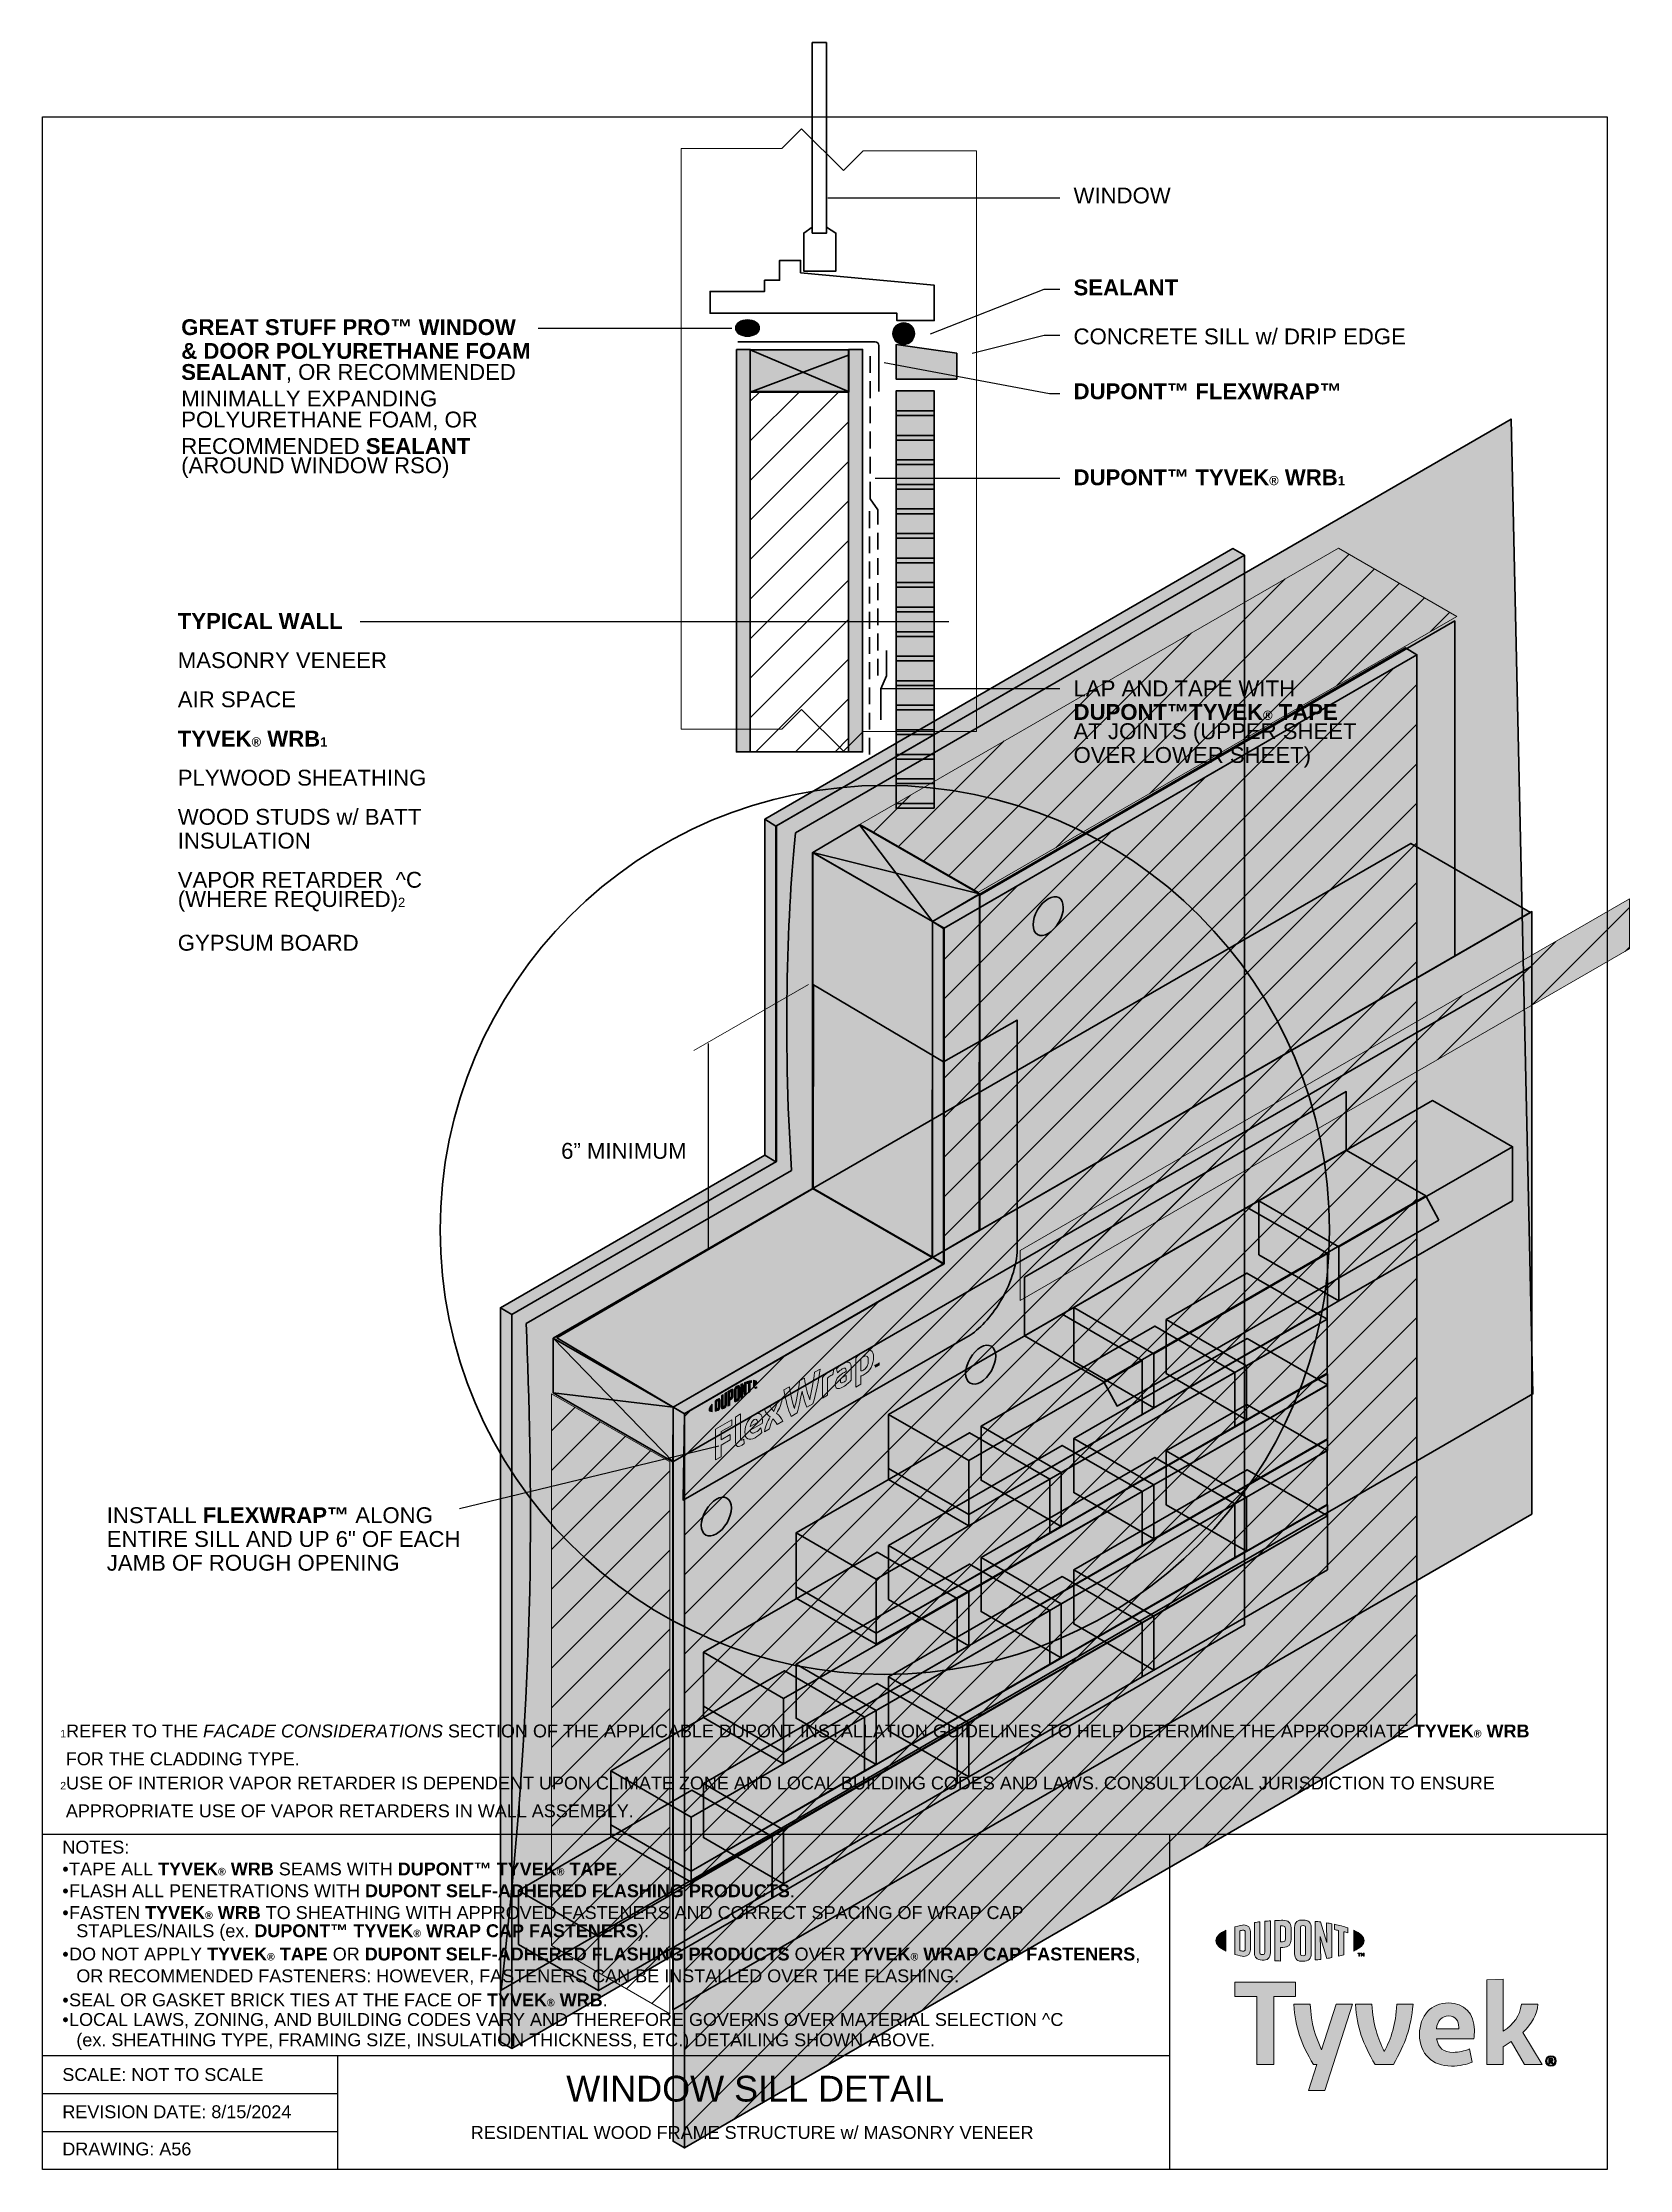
# Model space of a CAD drawing. Extents: x 26 to 593, y -763 to -3.
import ezdxf

# ---------------------------------------------------------------- set-up
doc = ezdxf.new("R2010")
doc.units = 0
doc.header["$MEASUREMENT"] = 0
doc.linetypes.add('AI-Linetype-0', pattern=[9, 6, -3])
doc.linetypes.add('AI-Linetype-1', pattern=[9, 6, -3])
for name, color, linetype, lineweight in [('background', 7, 'Continuous', 0), ('brick', 7, 'Continuous', 0), ('circle', 7, 'Continuous', 0), ('detail', 7, 'Continuous', 0), ('drip edge - UNUSED', 7, 'Continuous', 0), ('drywall', 7, 'Continuous', 0), ('flexwrap', 7, 'Continuous', 0), ('lines and arrows', 7, 'Continuous', 0), ('OSB', 7, 'Continuous', 0), ('studs and insulation', 7, 'Continuous', 0), ('tape - UNUSED', 7, 'Continuous', 0), ('text', 7, 'Continuous', 0), ('vapor retrarder', 7, 'Continuous', 0), ('WRB', 7, 'Continuous', 0), ('WRB fasteners', 7, 'Continuous', 0)]:
    doc.layers.add(name, color=color, linetype=linetype, lineweight=lineweight)
pattern_1 = [(45, (0, 0), (-7.07107, 7.07107), [])]

# ---------------------------------------------------------------- blocks, each defined once
blk = doc.blocks.new('Block_0')
at = {"layer": 'drip edge - UNUSED', "true_color": 0xd1d3d4, "transparency": 33554687}
h = blk.add_hatch(color=254, dxfattribs=at)
h.dxf.hatch_style = 2
h.paths.add_polyline_path([(492.2, -398.42), (377.22, -464.8), (377.22, -443.9), (492.2, -377.52)])
h = blk.add_hatch(color=254, dxfattribs=at)
h.dxf.hatch_style = 2
h.paths.add_polyline_path([(520.64, -414.83), (405.66, -481.22), (377.22, -464.8), (492.2, -398.42)])
h = blk.add_hatch(color=254, dxfattribs=at)
h.dxf.hatch_style = 2
h.paths.add_polyline_path([(525.29, -423.54), (410.32, -489.92), (405.66, -481.22), (520.64, -414.83)])
at = {"layer": 'drip edge - UNUSED', "color": 250, "lineweight": 35, "true_color": 0x231f20}
for points in [[(492.2, -398.42), (377.22, -464.8), (377.22, -443.9), (492.2, -377.52)], [(520.64, -414.83), (405.66, -481.22), (377.22, -464.8), (492.2, -398.42)], [(525.29, -423.54), (410.32, -489.92), (405.66, -481.22), (520.64, -414.83)]]:
    blk.add_lwpolyline(points, close=True, dxfattribs=at)
at = {"layer": 'drip edge - UNUSED'}
blk.add_circle((327.36, -426.97), 158.87, dxfattribs=at)
blk = doc.blocks.new('Block_1')
at = {"layer": 'tape - UNUSED', "true_color": 0xe6e7e8, "transparency": 33554636}
h = blk.add_hatch(color=254, dxfattribs=at)
h.dxf.hatch_style = 2
h.paths.add_polyline_path([(375.76, -452.17), (375.76, -434.33), (593.38, -308.69), (593.38, -326.52)])
at = {"layer": 'tape - UNUSED', "true_color": 0x000000, "transparency": 33554687}
h = blk.add_hatch(dxfattribs=at)
h.set_pattern_fill('_U', color=18, scale=10, angle=44.99999, style=2, pattern_type=0)
h.set_pattern_definition(pattern_1)
h.paths.add_polyline_path([(375.76, -452.17), (375.76, -434.33), (593.38, -308.69), (593.38, -326.52)])
at = {"layer": 'tape - UNUSED'}
blk.add_lwpolyline([(375.76, -452.17), (375.76, -434.33), (593.38, -308.69), (593.38, -326.52)], close=True, dxfattribs=at)
at = {"layer": 'tape - UNUSED', "color": 250, "lineweight": 18, "true_color": 0x231f20}
blk.add_lwpolyline([(375.76, -452.17), (375.76, -434.33), (593.38, -308.69), (593.38, -326.52)], close=True, dxfattribs=at)
at = {"layer": 'tape - UNUSED'}
blk.add_circle((327.36, -426.97), 158.87, dxfattribs=at)
blk = doc.blocks.new('Block_3')
at = {"layer": 'background', "true_color": 0xe11b22, "transparency": 33554687}
h = blk.add_hatch(color=242, dxfattribs=at)
h.dxf.hatch_style = 2
edge = h.paths.add_edge_path()
edge.add_spline(control_points=[(456.13, -684.01), (456.13, -684.58), (455.78, -684.77), (455.38, -684.77), (455.06, -684.77), (454.57, -684.65), (454.17, -684.54), (454.17, -684.54), (454.17, -677.47), (454.17, -677.47), (454.57, -677.36), (455.06, -677.25), (455.38, -677.25), (455.78, -677.25), (456.13, -677.44), (456.13, -678.01), (456.13, -678.01), (456.13, -684.01), (456.13, -684.01)], knot_values=[0, 0, 0, 0, 1, 1, 1, 2, 2, 2, 3, 3, 3, 4, 4, 4, 5, 5, 5, 6, 6, 6, 6], degree=3, periodic=0)
edge = h.paths.add_edge_path()
edge.add_spline(control_points=[(455.64, -675.4), (455, -675.4), (454.08, -675.59), (452.41, -676.11), (452.41, -676.11), (452.41, -685.91), (452.41, -685.91), (453.88, -686.36), (455, -686.62), (455.64, -686.62), (457.12, -686.62), (457.95, -685.71), (457.95, -684.26), (457.95, -684.26), (457.95, -677.75), (457.95, -677.75), (457.95, -676.3), (457.12, -675.4), (455.64, -675.4)], knot_values=[0, 0, 0, 0, 1, 1, 1, 2, 2, 2, 3, 3, 3, 4, 4, 4, 5, 5, 5, 6, 6, 6, 6], degree=3, periodic=0)
h = blk.add_hatch(color=242, dxfattribs=at)
h.dxf.hatch_style = 2
edge = h.paths.add_edge_path()
edge.add_spline(control_points=[(463.1, -685.16), (463.1, -685.73), (462.91, -686.09), (462.2, -686), (461.5, -685.92), (461.32, -685.62), (461.32, -684.95), (461.32, -684.95), (461.32, -674.28), (461.32, -674.28), (460.85, -674.33), (459.82, -674.47), (459.38, -674.53), (459.38, -674.53), (459.38, -685.33), (459.38, -685.33), (459.38, -687.05), (460.22, -687.72), (462.2, -687.95), (464.01, -688.16), (465.12, -687.24), (465.12, -685.33), (465.12, -685.33), (465.12, -673.93), (465.12, -673.93), (464.74, -673.95), (463.5, -674.05), (463.1, -674.09), (463.1, -674.09), (463.1, -685.16), (463.1, -685.16)], knot_values=[0, 0, 0, 0, 1, 1, 1, 2, 2, 2, 3, 3, 3, 4, 4, 4, 5, 5, 5, 6, 6, 6, 7, 7, 7, 8, 8, 8, 9, 9, 9, 10, 10, 10, 10], degree=3, periodic=0)
h = blk.add_hatch(color=242, dxfattribs=at)
h.dxf.hatch_style = 2
edge = h.paths.add_edge_path()
edge.add_spline(control_points=[(470.46, -680.47), (470.46, -681.09), (470.24, -681.4), (469.42, -681.41), (469.42, -681.41), (468.72, -681.41), (468.72, -681.41), (468.72, -681.41), (468.72, -675.74), (468.72, -675.74), (469.03, -675.72), (469.2, -675.72), (469.39, -675.72), (470.27, -675.72), (470.46, -676.05), (470.46, -676.69), (470.46, -676.69), (470.46, -680.47), (470.46, -680.47)], knot_values=[0, 0, 0, 0, 1, 1, 1, 2, 2, 2, 3, 3, 3, 4, 4, 4, 5, 5, 5, 6, 6, 6, 6], degree=3, periodic=0)
edge = h.paths.add_edge_path()
edge.add_spline(control_points=[(469.51, -673.71), (469.15, -673.71), (467.87, -673.76), (466.7, -673.83), (466.7, -673.83), (466.7, -688.19), (466.7, -688.19), (467.1, -688.21), (468.15, -688.27), (468.72, -688.28), (468.72, -688.28), (468.72, -683.4), (468.72, -683.4), (468.72, -683.4), (469.51, -683.4), (469.51, -683.4), (471.62, -683.4), (472.5, -682.45), (472.5, -680.62), (472.5, -680.62), (472.5, -676.39), (472.5, -676.39), (472.5, -674.6), (471.51, -673.71), (469.51, -673.71)], knot_values=[0, 0, 0, 0, 1, 1, 1, 2, 2, 2, 3, 3, 3, 4, 4, 4, 5, 5, 5, 6, 6, 6, 7, 7, 7, 8, 8, 8, 8], degree=3, periodic=0)
h = blk.add_hatch(color=242, dxfattribs=at)
h.dxf.hatch_style = 2
edge = h.paths.add_edge_path()
edge.add_spline(control_points=[(477.67, -685.49), (477.67, -686.06), (477.48, -686.35), (476.77, -686.37), (476.03, -686.39), (475.83, -686.08), (475.83, -685.49), (475.83, -685.49), (475.83, -676.53), (475.83, -676.53), (475.83, -675.95), (476.03, -675.62), (476.77, -675.64), (477.48, -675.66), (477.67, -675.97), (477.67, -676.53), (477.67, -676.53), (477.67, -685.49), (477.67, -685.49)], knot_values=[0, 0, 0, 0, 1, 1, 1, 2, 2, 2, 3, 3, 3, 4, 4, 4, 5, 5, 5, 6, 6, 6, 6], degree=3, periodic=0)
edge = h.paths.add_edge_path()
edge.add_spline(control_points=[(476.77, -673.63), (474.89, -673.54), (473.78, -674.37), (473.78, -676.26), (473.78, -676.26), (473.78, -685.66), (473.78, -685.66), (473.78, -687.65), (474.79, -688.48), (476.77, -688.39), (478.7, -688.31), (479.71, -687.57), (479.71, -685.45), (479.71, -685.45), (479.71, -676.48), (479.71, -676.48), (479.71, -674.45), (478.8, -673.73), (476.77, -673.63)], knot_values=[0, 0, 0, 0, 1, 1, 1, 2, 2, 2, 3, 3, 3, 4, 4, 4, 5, 5, 5, 6, 6, 6, 6], degree=3, periodic=0)
h = blk.add_hatch(color=242, dxfattribs=at)
h.dxf.hatch_style = 2
edge = h.paths.add_edge_path()
edge.add_spline(control_points=[(485.31, -681.63), (485.31, -681.63), (483.07, -674.33), (483.07, -674.33), (482.46, -674.25), (481.73, -674.17), (481.16, -674.12), (481.16, -674.12), (481.16, -687.9), (481.16, -687.9), (481.56, -687.86), (482.57, -687.75), (483.1, -687.68), (483.1, -687.68), (482.94, -679.56), (482.94, -679.56), (482.94, -679.56), (485.31, -687.36), (485.31, -687.36), (485.81, -687.28), (486.55, -687.16), (487.03, -687.06), (487.03, -687.06), (487.03, -674.95), (487.03, -674.95), (486.53, -674.85), (485.61, -674.7), (485.17, -674.63), (485.17, -674.63), (485.31, -681.63), (485.31, -681.63)], knot_values=[0, 0, 0, 0, 1, 1, 1, 2, 2, 2, 3, 3, 3, 4, 4, 4, 5, 5, 5, 6, 6, 6, 7, 7, 7, 8, 8, 8, 9, 9, 9, 10, 10, 10, 10], degree=3, periodic=0)
h = blk.add_hatch(color=242, dxfattribs=at)
h.dxf.hatch_style = 2
edge = h.paths.add_edge_path()
edge.add_spline(control_points=[(488.03, -677.07), (488.53, -677.16), (489.02, -677.26), (489.5, -677.36), (489.5, -677.36), (489.5, -686.53), (489.5, -686.53), (489.94, -686.43), (490.76, -686.21), (491.31, -686.05), (491.31, -686.05), (491.31, -677.8), (491.31, -677.8), (491.83, -677.93), (492.33, -678.07), (492.78, -678.2), (492.78, -678.2), (492.78, -676.43), (492.78, -676.43), (491.35, -675.93), (489.82, -675.53), (488.03, -675.15), (488.03, -675.15), (488.03, -677.07), (488.03, -677.07)], knot_values=[0, 0, 0, 0, 1, 1, 1, 2, 2, 2, 3, 3, 3, 4, 4, 4, 5, 5, 5, 6, 6, 6, 7, 7, 7, 8, 8, 8, 8], degree=3, periodic=0)
h = blk.add_hatch(color=242, dxfattribs=at)
h.dxf.hatch_style = 2
edge = h.paths.add_edge_path()
edge.add_spline(control_points=[(445.62, -680.99), (445.62, -682.34), (446.93, -683.61), (449.23, -684.7), (449.23, -684.7), (449.23, -677.3), (449.23, -677.3), (446.93, -678.38), (445.62, -679.64), (445.62, -680.99)], knot_values=[0, 0, 0, 0, 1, 1, 1, 2, 2, 2, 3, 3, 3, 3], degree=3, periodic=0)
h = blk.add_hatch(color=242, dxfattribs=at)
h.dxf.hatch_style = 2
edge = h.paths.add_edge_path()
edge.add_spline(control_points=[(498.56, -680.99), (498.56, -682.35), (497.25, -683.61), (494.95, -684.7), (494.95, -684.7), (494.95, -677.3), (494.95, -677.3), (497.25, -678.38), (498.56, -679.64), (498.56, -680.99)], knot_values=[0, 0, 0, 0, 1, 1, 1, 2, 2, 2, 3, 3, 3, 3], degree=3, periodic=0)
h = blk.add_hatch(color=242, dxfattribs=at)
h.dxf.hatch_style = 2
edge = h.paths.add_edge_path()
edge.add_spline(control_points=[(497.49, -685.44), (497.49, -685.44), (497.71, -685.44), (497.71, -685.44), (497.71, -685.44), (498.03, -685.95), (498.03, -685.95), (498.03, -685.95), (498.35, -685.44), (498.35, -685.44), (498.35, -685.44), (498.56, -685.44), (498.56, -685.44), (498.56, -685.44), (498.56, -686.51), (498.56, -686.51), (498.56, -686.51), (498.37, -686.51), (498.37, -686.51), (498.37, -686.51), (498.37, -685.75), (498.37, -685.75), (498.37, -685.75), (498.04, -686.26), (498.04, -686.26), (498.04, -686.26), (498.02, -686.26), (498.02, -686.26), (498.02, -686.26), (497.69, -685.75), (497.69, -685.75), (497.69, -685.75), (497.69, -686.51), (497.69, -686.51), (497.69, -686.51), (497.49, -686.51), (497.49, -686.51), (497.49, -686.51), (497.49, -685.44), (497.49, -685.44)], knot_values=[0, 0, 0, 0, 1, 1, 1, 2, 2, 2, 3, 3, 3, 4, 4, 4, 5, 5, 5, 6, 6, 6, 7, 7, 7, 8, 8, 8, 9, 9, 9, 10, 10, 10, 11, 11, 11, 12, 12, 12, 13, 13, 13, 13], degree=3, periodic=0)
edge = h.paths.add_edge_path()
edge.add_spline(control_points=[(496.73, -685.63), (496.73, -685.63), (496.4, -685.63), (496.4, -685.63), (496.4, -685.63), (496.4, -685.44), (496.4, -685.44), (496.4, -685.44), (497.26, -685.44), (497.26, -685.44), (497.26, -685.44), (497.26, -685.63), (497.26, -685.63), (497.26, -685.63), (496.93, -685.63), (496.93, -685.63), (496.93, -685.63), (496.93, -686.51), (496.93, -686.51), (496.93, -686.51), (496.73, -686.51), (496.73, -686.51), (496.73, -686.51), (496.73, -685.63), (496.73, -685.63)], knot_values=[0, 0, 0, 0, 1, 1, 1, 2, 2, 2, 3, 3, 3, 4, 4, 4, 5, 5, 5, 6, 6, 6, 7, 7, 7, 8, 8, 8, 8], degree=3, periodic=0)
at = {"layer": 'background'}
for points, knots in [([(455.64, -675.4), (455, -675.4), (454.08, -675.59), (452.41, -676.11), (452.41, -676.11), (452.41, -685.91), (452.41, -685.91), (453.88, -686.36), (455, -686.62), (455.64, -686.62), (457.12, -686.62), (457.95, -685.71), (457.95, -684.26), (457.95, -684.26), (457.95, -677.75), (457.95, -677.75), (457.95, -676.3), (457.12, -675.4), (455.64, -675.4)], [0, 0, 0, 0, 1, 1, 1, 2, 2, 2, 3, 3, 3, 4, 4, 4, 5, 5, 5, 6, 6, 6, 6]), ([(463.1, -685.16), (463.1, -685.73), (462.91, -686.09), (462.2, -686), (461.5, -685.92), (461.32, -685.62), (461.32, -684.95), (461.32, -684.95), (461.32, -674.28), (461.32, -674.28), (460.85, -674.33), (459.82, -674.47), (459.38, -674.53), (459.38, -674.53), (459.38, -685.33), (459.38, -685.33), (459.38, -687.05), (460.22, -687.72), (462.2, -687.95), (464.01, -688.16), (465.12, -687.24), (465.12, -685.33), (465.12, -685.33), (465.12, -673.93), (465.12, -673.93), (464.74, -673.95), (463.5, -674.05), (463.1, -674.09), (463.1, -674.09), (463.1, -685.16), (463.1, -685.16)], [0, 0, 0, 0, 1, 1, 1, 2, 2, 2, 3, 3, 3, 4, 4, 4, 5, 5, 5, 6, 6, 6, 7, 7, 7, 8, 8, 8, 9, 9, 9, 10, 10, 10, 10]), ([(469.51, -673.71), (469.15, -673.71), (467.87, -673.76), (466.7, -673.83), (466.7, -673.83), (466.7, -688.19), (466.7, -688.19), (467.1, -688.21), (468.15, -688.27), (468.72, -688.28), (468.72, -688.28), (468.72, -683.4), (468.72, -683.4), (468.72, -683.4), (469.51, -683.4), (469.51, -683.4), (471.62, -683.4), (472.5, -682.45), (472.5, -680.62), (472.5, -680.62), (472.5, -676.39), (472.5, -676.39), (472.5, -674.6), (471.51, -673.71), (469.51, -673.71)], [0, 0, 0, 0, 1, 1, 1, 2, 2, 2, 3, 3, 3, 4, 4, 4, 5, 5, 5, 6, 6, 6, 7, 7, 7, 8, 8, 8, 8]), ([(470.46, -680.47), (470.46, -681.09), (470.24, -681.4), (469.42, -681.41), (469.42, -681.41), (468.72, -681.41), (468.72, -681.41), (468.72, -681.41), (468.72, -675.74), (468.72, -675.74), (469.03, -675.72), (469.2, -675.72), (469.39, -675.72), (470.27, -675.72), (470.46, -676.05), (470.46, -676.69), (470.46, -676.69), (470.46, -680.47), (470.46, -680.47)], [0, 0, 0, 0, 1, 1, 1, 2, 2, 2, 3, 3, 3, 4, 4, 4, 5, 5, 5, 6, 6, 6, 6]), ([(476.77, -673.63), (474.89, -673.54), (473.78, -674.37), (473.78, -676.26), (473.78, -676.26), (473.78, -685.66), (473.78, -685.66), (473.78, -687.65), (474.79, -688.48), (476.77, -688.39), (478.7, -688.31), (479.71, -687.57), (479.71, -685.45), (479.71, -685.45), (479.71, -676.48), (479.71, -676.48), (479.71, -674.45), (478.8, -673.73), (476.77, -673.63)], [0, 0, 0, 0, 1, 1, 1, 2, 2, 2, 3, 3, 3, 4, 4, 4, 5, 5, 5, 6, 6, 6, 6]), ([(477.67, -685.49), (477.67, -686.06), (477.48, -686.35), (476.77, -686.37), (476.03, -686.39), (475.83, -686.08), (475.83, -685.49), (475.83, -685.49), (475.83, -676.53), (475.83, -676.53), (475.83, -675.95), (476.03, -675.62), (476.77, -675.64), (477.48, -675.66), (477.67, -675.97), (477.67, -676.53), (477.67, -676.53), (477.67, -685.49), (477.67, -685.49)], [0, 0, 0, 0, 1, 1, 1, 2, 2, 2, 3, 3, 3, 4, 4, 4, 5, 5, 5, 6, 6, 6, 6]), ([(485.31, -681.63), (485.31, -681.63), (483.07, -674.33), (483.07, -674.33), (482.46, -674.25), (481.73, -674.17), (481.16, -674.12), (481.16, -674.12), (481.16, -687.9), (481.16, -687.9), (481.56, -687.86), (482.57, -687.75), (483.1, -687.68), (483.1, -687.68), (482.94, -679.56), (482.94, -679.56), (482.94, -679.56), (485.31, -687.36), (485.31, -687.36), (485.81, -687.28), (486.55, -687.16), (487.03, -687.06), (487.03, -687.06), (487.03, -674.95), (487.03, -674.95), (486.53, -674.85), (485.61, -674.7), (485.17, -674.63), (485.17, -674.63), (485.31, -681.63), (485.31, -681.63)], [0, 0, 0, 0, 1, 1, 1, 2, 2, 2, 3, 3, 3, 4, 4, 4, 5, 5, 5, 6, 6, 6, 7, 7, 7, 8, 8, 8, 9, 9, 9, 10, 10, 10, 10]), ([(488.03, -677.07), (488.53, -677.16), (489.02, -677.26), (489.5, -677.36), (489.5, -677.36), (489.5, -686.53), (489.5, -686.53), (489.94, -686.43), (490.76, -686.21), (491.31, -686.05), (491.31, -686.05), (491.31, -677.8), (491.31, -677.8), (491.83, -677.93), (492.33, -678.07), (492.78, -678.2), (492.78, -678.2), (492.78, -676.43), (492.78, -676.43), (491.35, -675.93), (489.82, -675.53), (488.03, -675.15), (488.03, -675.15), (488.03, -677.07), (488.03, -677.07)], [0, 0, 0, 0, 1, 1, 1, 2, 2, 2, 3, 3, 3, 4, 4, 4, 5, 5, 5, 6, 6, 6, 7, 7, 7, 8, 8, 8, 8]), ([(445.62, -680.99), (445.62, -682.34), (446.93, -683.61), (449.23, -684.7), (449.23, -684.7), (449.23, -677.3), (449.23, -677.3), (446.93, -678.38), (445.62, -679.64), (445.62, -680.99)], [0, 0, 0, 0, 1, 1, 1, 2, 2, 2, 3, 3, 3, 3]), ([(456.13, -684.01), (456.13, -684.58), (455.78, -684.77), (455.38, -684.77), (455.06, -684.77), (454.57, -684.65), (454.17, -684.54), (454.17, -684.54), (454.17, -677.47), (454.17, -677.47), (454.57, -677.36), (455.06, -677.25), (455.38, -677.25), (455.78, -677.25), (456.13, -677.44), (456.13, -678.01), (456.13, -678.01), (456.13, -684.01), (456.13, -684.01)], [0, 0, 0, 0, 1, 1, 1, 2, 2, 2, 3, 3, 3, 4, 4, 4, 5, 5, 5, 6, 6, 6, 6]), ([(498.56, -680.99), (498.56, -682.35), (497.25, -683.61), (494.95, -684.7), (494.95, -684.7), (494.95, -677.3), (494.95, -677.3), (497.25, -678.38), (498.56, -679.64), (498.56, -680.99)], [0, 0, 0, 0, 1, 1, 1, 2, 2, 2, 3, 3, 3, 3]), ([(496.73, -685.63), (496.73, -685.63), (496.4, -685.63), (496.4, -685.63), (496.4, -685.63), (496.4, -685.44), (496.4, -685.44), (496.4, -685.44), (497.26, -685.44), (497.26, -685.44), (497.26, -685.44), (497.26, -685.63), (497.26, -685.63), (497.26, -685.63), (496.93, -685.63), (496.93, -685.63), (496.93, -685.63), (496.93, -686.51), (496.93, -686.51), (496.93, -686.51), (496.73, -686.51), (496.73, -686.51), (496.73, -686.51), (496.73, -685.63), (496.73, -685.63)], [0, 0, 0, 0, 1, 1, 1, 2, 2, 2, 3, 3, 3, 4, 4, 4, 5, 5, 5, 6, 6, 6, 7, 7, 7, 8, 8, 8, 8]), ([(497.49, -685.44), (497.49, -685.44), (497.71, -685.44), (497.71, -685.44), (497.71, -685.44), (498.03, -685.95), (498.03, -685.95), (498.03, -685.95), (498.35, -685.44), (498.35, -685.44), (498.35, -685.44), (498.56, -685.44), (498.56, -685.44), (498.56, -685.44), (498.56, -686.51), (498.56, -686.51), (498.56, -686.51), (498.37, -686.51), (498.37, -686.51), (498.37, -686.51), (498.37, -685.75), (498.37, -685.75), (498.37, -685.75), (498.04, -686.26), (498.04, -686.26), (498.04, -686.26), (498.02, -686.26), (498.02, -686.26), (498.02, -686.26), (497.69, -685.75), (497.69, -685.75), (497.69, -685.75), (497.69, -686.51), (497.69, -686.51), (497.69, -686.51), (497.49, -686.51), (497.49, -686.51), (497.49, -686.51), (497.49, -685.44), (497.49, -685.44)], [0, 0, 0, 0, 1, 1, 1, 2, 2, 2, 3, 3, 3, 4, 4, 4, 5, 5, 5, 6, 6, 6, 7, 7, 7, 8, 8, 8, 9, 9, 9, 10, 10, 10, 11, 11, 11, 12, 12, 12, 13, 13, 13, 13])]:
    blk.add_open_spline(points, degree=3, knots=knots, dxfattribs=at)
blk = doc.blocks.new('Block_7')
at = {"layer": 'background', "true_color": 0x17477e, "transparency": 33554687}
h = blk.add_hatch(color=156, dxfattribs=at)
h.dxf.hatch_style = 2
h.paths.add_polyline_path([(474.14, -695.78), (452.41, -695.78), (452.41, -700.93), (460.25, -700.93), (460.25, -725.32), (466.29, -725.32), (466.29, -700.93), (474.14, -700.93)])
h = blk.add_hatch(color=156, dxfattribs=at)
h.dxf.hatch_style = 2
edge = h.paths.add_edge_path()
edge.add_spline(control_points=[(555.25, -713.8), (555.25, -713.8), (562.26, -725.32), (562.26, -725.32), (562.26, -725.32), (555.93, -725.32), (555.93, -725.32), (555.93, -725.32), (551.08, -717.09), (551.08, -717.09), (550.19, -717.73), (549.26, -718.36), (548.25, -718.99), (548.25, -718.99), (548.25, -725.32), (548.25, -725.32), (548.25, -725.32), (542.42, -725.32), (542.42, -725.32), (542.42, -725.32), (542.42, -695.06), (542.42, -695.06), (542.42, -695.06), (548.25, -694.77), (548.25, -694.77), (548.25, -694.77), (548.25, -713.38), (548.25, -713.38), (552.21, -710.81), (554.16, -707.85), (554.83, -703.76), (554.83, -703.76), (560.61, -703.76), (560.61, -703.76), (560.49, -707.39), (558.63, -710.64), (555.25, -713.8)], knot_values=[0, 0, 0, 0, 1, 1, 1, 2, 2, 2, 3, 3, 3, 4, 4, 4, 5, 5, 5, 6, 6, 6, 7, 7, 7, 8, 8, 8, 9, 9, 9, 10, 10, 10, 11, 11, 11, 12, 12, 12, 12], degree=3, periodic=0)
h = blk.add_hatch(color=156, dxfattribs=at)
h.dxf.hatch_style = 2
edge = h.paths.add_edge_path()
edge.add_spline(control_points=[(510.27, -703.76), (509.89, -710.97), (508.28, -715.87), (505.79, -720.64), (503.39, -715.87), (501.83, -710.97), (501.36, -703.76), (501.36, -703.76), (495.5, -703.76), (495.5, -703.76), (496.13, -712.24), (498.03, -717.68), (502.59, -725.32), (502.59, -725.32), (509.04, -725.32), (509.04, -725.32), (513.43, -717.68), (515.25, -712.24), (516.09, -703.76), (516.09, -703.76), (510.27, -703.76), (510.27, -703.76)], knot_values=[0, 0, 0, 0, 1, 1, 1, 2, 2, 2, 3, 3, 3, 4, 4, 4, 5, 5, 5, 6, 6, 6, 7, 7, 7, 7], degree=3, periodic=0)
h = blk.add_hatch(color=156, dxfattribs=at)
h.dxf.hatch_style = 2
edge = h.paths.add_edge_path()
edge.add_spline(control_points=[(524.4, -712.49), (524.4, -712.49), (532.42, -712.49), (532.42, -712.49), (532.42, -712.49), (532.42, -711.99), (532.42, -711.99), (532.42, -709.62), (531.16, -707.89), (528.83, -707.89), (526.39, -707.89), (524.78, -709.62), (524.4, -712.49)], knot_values=[0, 0, 0, 0, 1, 1, 1, 2, 2, 2, 3, 3, 3, 4, 4, 4, 4], degree=3, periodic=0)
edge = h.paths.add_edge_path()
edge.add_spline(control_points=[(537.19, -724.39), (535.33, -725.24), (532.59, -725.83), (529.81, -725.83), (523.01, -725.83), (518.37, -721.52), (518.37, -714.52), (518.37, -707.81), (522.63, -703.25), (528.83, -703.25), (534.36, -703.25), (537.99, -707.18), (537.99, -712.83), (537.99, -714.1), (537.91, -715.19), (537.82, -716.04), (537.82, -716.04), (524.49, -716.04), (524.49, -716.04), (525.04, -719.41), (527.02, -720.93), (530.4, -720.93), (532.46, -720.93), (534.45, -720.47), (536.26, -719.71), (536.26, -719.71), (537.19, -724.39), (537.19, -724.39)], knot_values=[0, 0, 0, 0, 1, 1, 1, 2, 2, 2, 3, 3, 3, 4, 4, 4, 5, 5, 5, 6, 6, 6, 7, 7, 7, 8, 8, 8, 9, 9, 9, 9], degree=3, periodic=0)
at = {"layer": 'background'}
blk.add_lwpolyline([(474.14, -695.78), (452.41, -695.78), (452.41, -700.93), (460.25, -700.93), (460.25, -725.32), (466.29, -725.32), (466.29, -700.93), (474.14, -700.93)], close=True, dxfattribs=at)
for points, knots in [([(555.25, -713.8), (555.25, -713.8), (562.26, -725.32), (562.26, -725.32), (562.26, -725.32), (555.93, -725.32), (555.93, -725.32), (555.93, -725.32), (551.08, -717.09), (551.08, -717.09), (550.19, -717.73), (549.26, -718.36), (548.25, -718.99), (548.25, -718.99), (548.25, -725.32), (548.25, -725.32), (548.25, -725.32), (542.42, -725.32), (542.42, -725.32), (542.42, -725.32), (542.42, -695.06), (542.42, -695.06), (542.42, -695.06), (548.25, -694.77), (548.25, -694.77), (548.25, -694.77), (548.25, -713.38), (548.25, -713.38), (552.21, -710.81), (554.16, -707.85), (554.83, -703.76), (554.83, -703.76), (560.61, -703.76), (560.61, -703.76), (560.49, -707.39), (558.63, -710.64), (555.25, -713.8)], [0, 0, 0, 0, 1, 1, 1, 2, 2, 2, 3, 3, 3, 4, 4, 4, 5, 5, 5, 6, 6, 6, 7, 7, 7, 8, 8, 8, 9, 9, 9, 10, 10, 10, 11, 11, 11, 12, 12, 12, 12]), ([(510.27, -703.76), (509.89, -710.97), (508.28, -715.87), (505.79, -720.64), (503.39, -715.87), (501.83, -710.97), (501.36, -703.76), (501.36, -703.76), (495.5, -703.76), (495.5, -703.76), (496.13, -712.24), (498.03, -717.68), (502.59, -725.32), (502.59, -725.32), (509.04, -725.32), (509.04, -725.32), (513.43, -717.68), (515.25, -712.24), (516.09, -703.76), (516.09, -703.76), (510.27, -703.76), (510.27, -703.76)], [0, 0, 0, 0, 1, 1, 1, 2, 2, 2, 3, 3, 3, 4, 4, 4, 5, 5, 5, 6, 6, 6, 7, 7, 7, 7]), ([(537.19, -724.39), (535.33, -725.24), (532.59, -725.83), (529.81, -725.83), (523.01, -725.83), (518.37, -721.52), (518.37, -714.52), (518.37, -707.81), (522.63, -703.25), (528.83, -703.25), (534.36, -703.25), (537.99, -707.18), (537.99, -712.83), (537.99, -714.1), (537.91, -715.19), (537.82, -716.04), (537.82, -716.04), (524.49, -716.04), (524.49, -716.04), (525.04, -719.41), (527.02, -720.93), (530.4, -720.93), (532.46, -720.93), (534.45, -720.47), (536.26, -719.71), (536.26, -719.71), (537.19, -724.39), (537.19, -724.39)], [0, 0, 0, 0, 1, 1, 1, 2, 2, 2, 3, 3, 3, 4, 4, 4, 5, 5, 5, 6, 6, 6, 7, 7, 7, 8, 8, 8, 9, 9, 9, 9]), ([(524.4, -712.49), (524.4, -712.49), (532.42, -712.49), (532.42, -712.49), (532.42, -712.49), (532.42, -711.99), (532.42, -711.99), (532.42, -709.62), (531.16, -707.89), (528.83, -707.89), (526.39, -707.89), (524.78, -709.62), (524.4, -712.49)], [0, 0, 0, 0, 1, 1, 1, 2, 2, 2, 3, 3, 3, 4, 4, 4, 4])]:
    blk.add_open_spline(points, degree=3, knots=knots, dxfattribs=at)
blk = doc.blocks.new('Block_6')
at = {"layer": 'background', "true_color": 0x17477e, "transparency": 33554687}
h = blk.add_hatch(color=156, dxfattribs=at)
h.dxf.hatch_style = 2
edge = h.paths.add_edge_path()
edge.add_spline(control_points=[(488.64, -703.76), (488.64, -703.76), (483.41, -719.99), (483.41, -719.99), (481.19, -715.42), (479.74, -710.65), (479.3, -703.76), (479.3, -703.76), (473.43, -703.76), (473.43, -703.76), (474.07, -712.24), (475.97, -717.68), (480.52, -725.32), (480.52, -725.32), (481.7, -725.32), (481.7, -725.32), (481.7, -725.32), (478.71, -734.6), (478.71, -734.6), (478.71, -734.6), (484.53, -734.6), (484.53, -734.6), (484.53, -734.6), (494.46, -703.76), (494.46, -703.76), (494.46, -703.76), (488.64, -703.76), (488.64, -703.76)], knot_values=[0, 0, 0, 0, 1, 1, 1, 2, 2, 2, 3, 3, 3, 4, 4, 4, 5, 5, 5, 6, 6, 6, 7, 7, 7, 8, 8, 8, 9, 9, 9, 9], degree=3, periodic=0)
at = {"layer": 'background'}
blk.add_open_spline([(488.64, -703.76), (488.64, -703.76), (483.41, -719.99), (483.41, -719.99), (481.19, -715.42), (479.74, -710.65), (479.3, -703.76), (479.3, -703.76), (473.43, -703.76), (473.43, -703.76), (474.07, -712.24), (475.97, -717.68), (480.52, -725.32), (480.52, -725.32), (481.7, -725.32), (481.7, -725.32), (481.7, -725.32), (478.71, -734.6), (478.71, -734.6), (478.71, -734.6), (484.53, -734.6), (484.53, -734.6), (484.53, -734.6), (494.46, -703.76), (494.46, -703.76), (494.46, -703.76), (488.64, -703.76), (488.64, -703.76)], degree=3, knots=[0, 0, 0, 0, 1, 1, 1, 2, 2, 2, 3, 3, 3, 4, 4, 4, 5, 5, 5, 6, 6, 6, 7, 7, 7, 8, 8, 8, 9, 9, 9, 9], dxfattribs=at)
blk.add_blockref('Block_7', (0, 0), dxfattribs=at)
blk = doc.blocks.new('Block_8')
at = {"layer": 'background', "true_color": 0x17477e, "transparency": 33554687}
h = blk.add_hatch(color=156, dxfattribs=at)
h.dxf.hatch_style = 2
edge = h.paths.add_edge_path()
edge.add_spline(control_points=[(565.05, -723.33), (565.05, -723.33), (565.05, -723.89), (565.05, -723.89), (565.05, -723.89), (565.29, -723.89), (565.29, -723.89), (565.53, -723.89), (565.65, -723.82), (565.65, -723.61), (565.65, -723.4), (565.53, -723.33), (565.29, -723.33), (565.29, -723.33), (565.05, -723.33), (565.05, -723.33)], knot_values=[0, 0, 0, 0, 1, 1, 1, 2, 2, 2, 3, 3, 3, 4, 4, 4, 5, 5, 5, 5], degree=3, periodic=0)
edge = h.paths.add_edge_path()
edge.add_spline(control_points=[(564.64, -722.98), (564.64, -722.98), (565.29, -722.98), (565.29, -722.98), (565.8, -722.98), (566.05, -723.22), (566.05, -723.61), (566.05, -723.88), (565.93, -724.07), (565.68, -724.17), (565.81, -724.41), (565.97, -724.64), (566.18, -724.89), (566.18, -724.89), (565.69, -724.89), (565.69, -724.89), (565.51, -724.67), (565.38, -724.46), (565.27, -724.23), (565.27, -724.23), (565.05, -724.23), (565.05, -724.23), (565.05, -724.23), (565.05, -724.89), (565.05, -724.89), (565.05, -724.89), (564.64, -724.89), (564.64, -724.89), (564.64, -724.89), (564.64, -722.98), (564.64, -722.98)], knot_values=[0, 0, 0, 0, 1, 1, 1, 2, 2, 2, 3, 3, 3, 4, 4, 4, 5, 5, 5, 6, 6, 6, 7, 7, 7, 8, 8, 8, 9, 9, 9, 10, 10, 10, 10], degree=3, periodic=0)
edge = h.paths.add_edge_path()
edge.add_spline(control_points=[(565.32, -722.49), (564.4, -722.49), (563.88, -723.02), (563.88, -723.97), (563.88, -724.93), (564.4, -725.45), (565.32, -725.45), (566.23, -725.45), (566.76, -724.93), (566.76, -723.97), (566.76, -723.02), (566.23, -722.49), (565.32, -722.49)], knot_values=[0, 0, 0, 0, 1, 1, 1, 2, 2, 2, 3, 3, 3, 4, 4, 4, 4], degree=3, periodic=0)
edge = h.paths.add_edge_path()
edge.add_spline(control_points=[(565.32, -722.11), (566.45, -722.11), (567.2, -722.83), (567.2, -723.97), (567.2, -725.11), (566.44, -725.83), (565.32, -725.83), (564.17, -725.83), (563.44, -725.11), (563.44, -723.97), (563.44, -722.83), (564.18, -722.11), (565.32, -722.11)], knot_values=[0, 0, 0, 0, 1, 1, 1, 2, 2, 2, 3, 3, 3, 4, 4, 4, 4], degree=3, periodic=0)
at = {"layer": 'background'}
for points, knots in [([(565.32, -722.11), (566.45, -722.11), (567.2, -722.83), (567.2, -723.97), (567.2, -725.11), (566.44, -725.83), (565.32, -725.83), (564.17, -725.83), (563.44, -725.11), (563.44, -723.97), (563.44, -722.83), (564.18, -722.11), (565.32, -722.11)], [0, 0, 0, 0, 1, 1, 1, 2, 2, 2, 3, 3, 3, 4, 4, 4, 4]), ([(565.32, -722.49), (564.4, -722.49), (563.88, -723.02), (563.88, -723.97), (563.88, -724.93), (564.4, -725.45), (565.32, -725.45), (566.23, -725.45), (566.76, -724.93), (566.76, -723.97), (566.76, -723.02), (566.23, -722.49), (565.32, -722.49)], [0, 0, 0, 0, 1, 1, 1, 2, 2, 2, 3, 3, 3, 4, 4, 4, 4]), ([(564.64, -722.98), (564.64, -722.98), (565.29, -722.98), (565.29, -722.98), (565.8, -722.98), (566.05, -723.22), (566.05, -723.61), (566.05, -723.88), (565.93, -724.07), (565.68, -724.17), (565.81, -724.41), (565.97, -724.64), (566.18, -724.89), (566.18, -724.89), (565.69, -724.89), (565.69, -724.89), (565.51, -724.67), (565.38, -724.46), (565.27, -724.23), (565.27, -724.23), (565.05, -724.23), (565.05, -724.23), (565.05, -724.23), (565.05, -724.89), (565.05, -724.89), (565.05, -724.89), (564.64, -724.89), (564.64, -724.89), (564.64, -724.89), (564.64, -722.98), (564.64, -722.98)], [0, 0, 0, 0, 1, 1, 1, 2, 2, 2, 3, 3, 3, 4, 4, 4, 5, 5, 5, 6, 6, 6, 7, 7, 7, 8, 8, 8, 9, 9, 9, 10, 10, 10, 10]), ([(565.05, -723.33), (565.05, -723.33), (565.05, -723.89), (565.05, -723.89), (565.05, -723.89), (565.29, -723.89), (565.29, -723.89), (565.53, -723.89), (565.65, -723.82), (565.65, -723.61), (565.65, -723.4), (565.53, -723.33), (565.29, -723.33), (565.29, -723.33), (565.05, -723.33), (565.05, -723.33)], [0, 0, 0, 0, 1, 1, 1, 2, 2, 2, 3, 3, 3, 4, 4, 4, 5, 5, 5, 5])]:
    blk.add_open_spline(points, degree=3, knots=knots, dxfattribs=at)
blk = doc.blocks.new('Block_5')
at = {"layer": 'background'}
for name in ['Block_6', 'Block_8']:
    blk.add_blockref(name, (0, 0), dxfattribs=at)
blk = doc.blocks.new('Block_4')
at = {"layer": 'background'}
blk.add_blockref('Block_5', (0, 0), dxfattribs=at)
blk = doc.blocks.new('Block_2')
at = {"layer": 'background'}
for name in ['Block_3', 'Block_4']:
    blk.add_blockref(name, (0, 0), dxfattribs=at)
blk = doc.blocks.new('Block_9')
at = {"layer": 'background', "color": 250, "lineweight": 25, "true_color": 0x231f20}
for p, q in [((26.46, -642.9), (585.42, -642.9)), ((429.12, -642.9), (429.12, -762.78)), ((26.46, -722.04), (429.12, -722.04)), ((131.88, -722.04), (131.88, -762.78)), ((26.46, -735.6), (131.88, -735.6)), ((26.46, -749.22), (131.88, -749.22))]:
    blk.add_line(p, q, dxfattribs=at)
blk.add_lwpolyline([(585.42, -762.78), (26.46, -762.78), (26.46, -29.1), (585.42, -29.1)], close=True, dxfattribs=at)
blk = doc.blocks.new('Block_10')
at = {"layer": 'drywall', "true_color": 0xebebec, "transparency": 33554687}
h = blk.add_hatch(color=7, dxfattribs=at)
h.dxf.hatch_style = 2
h.paths.add_polyline_path([(288.62, -282.56), (455.82, -185.84), (455.82, -568.17), (194.17, -719.54), (194.17, -457.21), (288.62, -402.56)])
at = {"layer": 'drywall', "true_color": 0xf1f2f2, "transparency": 33554687}
h = blk.add_hatch(color=7, dxfattribs=at)
h.dxf.hatch_style = 2
h.paths.add_polyline_path([(284.45, -280.2), (451.69, -183.45), (455.82, -185.84), (288.41, -282.69)])
at = {"layer": 'drywall', "true_color": 0xe2e3e4, "transparency": 33554687}
h = blk.add_hatch(color=254, dxfattribs=at)
h.dxf.hatch_style = 2
h.paths.add_polyline_path([(288.41, -402.69), (284.45, -400.2), (284.45, -280.2), (288.41, -282.69)])
at = {"layer": 'drywall', "true_color": 0xf1f2f2, "transparency": 33554687}
h = blk.add_hatch(color=7, dxfattribs=at)
h.dxf.hatch_style = 2
h.paths.add_polyline_path([(288.41, -402.69), (194.17, -457.21), (190.03, -454.82), (284.45, -400.2)])
at = {"layer": 'drywall', "true_color": 0xe2e3e4, "transparency": 33554687}
h = blk.add_hatch(color=254, dxfattribs=at)
h.dxf.hatch_style = 2
h.paths.add_polyline_path([(194.17, -457.21), (194.17, -719.54), (190.03, -717.15), (190.03, -454.82)])
at = {"layer": 'drywall', "color": 250, "lineweight": 35, "true_color": 0x231f20}
for points in [[(288.62, -282.56), (455.82, -185.84), (455.82, -568.17), (194.17, -719.54), (194.17, -457.21), (288.62, -402.56)], [(284.45, -280.2), (451.69, -183.45), (455.82, -185.84), (288.41, -282.69)], [(288.41, -402.69), (284.45, -400.2), (284.45, -280.2), (288.41, -282.69)], [(288.41, -402.69), (194.17, -457.21), (190.03, -454.82), (284.45, -400.2)], [(194.17, -457.21), (194.17, -719.54), (190.03, -717.15), (190.03, -454.82)]]:
    blk.add_lwpolyline(points, close=True, dxfattribs=at)
at = {"layer": 'drywall'}
blk.add_circle((327.36, -426.97), 158.87, dxfattribs=at)
blk = doc.blocks.new('Block_11')
at = {"layer": 'vapor retrarder', "true_color": 0xc0e2ca, "transparency": 33554687}
h = blk.add_hatch(color=254, dxfattribs=at)
h.dxf.hatch_style = 2
edge = h.paths.add_edge_path()
edge.add_spline(control_points=[(199.26, -460.4), (201.2, -514.02), (203.58, -582.4), (190.31, -698.68), (190.31, -698.68), (558.88, -485.58), (558.88, -485.58), (558.88, -485.58), (551.08, -137.2), (551.08, -137.2), (551.08, -137.2), (295.49, -285.07), (295.49, -285.07), (292.7, -310.61), (290.81, -357.65), (294.05, -405.68), (294.05, -405.68), (199.26, -460.4), (199.26, -460.4)], knot_values=[0, 0, 0, 0, 1, 1, 1, 2, 2, 2, 3, 3, 3, 4, 4, 4, 5, 5, 5, 6, 6, 6, 6], degree=3, periodic=0)
at = {"layer": 'vapor retrarder'}
blk.add_circle((327.36, -426.97), 158.87, dxfattribs=at)
at = {"layer": 'vapor retrarder', "color": 250, "lineweight": 35, "true_color": 0x231f20}
blk.add_open_spline([(199.26, -460.4), (201.2, -514.02), (203.58, -582.4), (190.31, -698.68), (190.31, -698.68), (558.88, -485.58), (558.88, -485.58), (558.88, -485.58), (551.08, -137.2), (551.08, -137.2), (551.08, -137.2), (295.49, -285.07), (295.49, -285.07), (292.7, -310.61), (290.81, -357.65), (294.05, -405.68), (294.05, -405.68), (199.26, -460.4), (199.26, -460.4)], degree=3, knots=[0, 0, 0, 0, 1, 1, 1, 2, 2, 2, 3, 3, 3, 4, 4, 4, 5, 5, 5, 6, 6, 6, 6], dxfattribs=at)
blk = doc.blocks.new('Block_13')
at = {"layer": 'studs and insulation', "true_color": 0xffeb95, "transparency": 33554687}
h = blk.add_hatch(color=41, dxfattribs=at)
h.dxf.hatch_style = 2
h.paths.add_polyline_path([(558.47, -528.57), (558.47, -332.66), (251.64, -509.81), (251.64, -705.72)])
at = {"layer": 'studs and insulation', "true_color": 0x000000, "transparency": 33554687}
h = blk.add_hatch(dxfattribs=at)
h.set_pattern_fill('_U', color=18, scale=10, angle=44.99999, style=2, pattern_type=0)
h.set_pattern_definition(pattern_1)
h.paths.add_polyline_path([(250.56, -707.17), (250.56, -509.91), (208.3, -485.51), (208.3, -682.77)])
at = {"layer": 'studs and insulation', "color": 250, "lineweight": 60, "true_color": 0x231f20}
blk.add_lwpolyline([(558.47, -528.57), (558.47, -332.66), (251.64, -509.81), (251.64, -705.72)], close=True, dxfattribs=at)
at = {"layer": 'studs and insulation'}
blk.add_lwpolyline([(250.56, -707.17), (250.56, -509.91), (208.3, -485.51), (208.3, -682.77)], close=True, dxfattribs=at)
blk = doc.blocks.new('Block_14')
at = {"layer": 'studs and insulation', "true_color": 0xc2b59b, "transparency": 33554687}
h = blk.add_hatch(color=253, dxfattribs=at)
h.dxf.hatch_style = 2
h.paths.add_polyline_path([(251.69, -490.37), (558.06, -313.48), (515.25, -288.82), (208.88, -465.7)])
h = blk.add_hatch(color=253, dxfattribs=at)
h.dxf.hatch_style = 2
h.paths.add_polyline_path([(558.47, -332.66), (558.52, -313.22), (251.69, -490.37), (251.64, -509.81)])
h = blk.add_hatch(color=253, dxfattribs=at)
h.dxf.hatch_style = 2
h.paths.add_polyline_path([(251.64, -509.81), (251.69, -490.37), (208.88, -465.7), (208.83, -485.15)])
at = {"layer": 'studs and insulation', "color": 250, "lineweight": 35, "true_color": 0x231f20}
for p, q in [((208.88, -465.7), (251.69, -509.89)), ((208.83, -485.15), (251.69, -490.37))]:
    blk.add_line(p, q, dxfattribs=at)
for points in [[(251.69, -490.37), (558.06, -313.48), (515.25, -288.82), (208.88, -465.7)], [(558.47, -332.66), (558.52, -313.22), (251.69, -490.37), (251.64, -509.81)], [(251.64, -509.81), (251.69, -490.37), (208.88, -465.7), (208.83, -485.15)]]:
    blk.add_lwpolyline(points, close=True, dxfattribs=at)
blk = doc.blocks.new('Block_15')
at = {"layer": 'studs and insulation', "true_color": 0x000000, "transparency": 33554687}
h = blk.add_hatch(dxfattribs=at)
h.set_pattern_fill('_U', color=18, scale=10, angle=44.99999, style=2, pattern_type=0)
h.set_pattern_definition(pattern_1)
h.paths.add_polyline_path([(531.7, -207.68), (360.87, -306.31), (318.61, -281.91), (489.44, -183.28)])
at = {"layer": 'studs and insulation', "true_color": 0xffeb95, "transparency": 33554687}
h = blk.add_hatch(color=41, dxfattribs=at)
h.dxf.hatch_style = 2
h.paths.add_polyline_path([(530.98, -329.08), (361.32, -427.03), (361.32, -307.29), (530.98, -209.34)])
at = {"layer": 'studs and insulation'}
blk.add_lwpolyline([(531.7, -207.68), (360.87, -306.31), (318.61, -281.91), (489.44, -183.28)], close=True, dxfattribs=at)
at = {"layer": 'studs and insulation', "color": 250, "lineweight": 60, "true_color": 0x231f20}
blk.add_lwpolyline([(530.98, -329.08), (361.32, -427.03), (361.32, -307.29), (530.98, -209.34)], close=True, dxfattribs=at)
blk = doc.blocks.new('Block_16')
at = {"layer": 'studs and insulation', "true_color": 0xc2b59b, "transparency": 33554687}
h = blk.add_hatch(color=253, dxfattribs=at)
h.dxf.hatch_style = 2
h.paths.add_polyline_path([(344.43, -316.73), (361.14, -306.9), (318.33, -282.24), (301.61, -292.06)])
h = blk.add_hatch(color=253, dxfattribs=at)
h.dxf.hatch_style = 2
h.paths.add_polyline_path([(344.31, -436.86), (344.36, -316.73), (301.55, -292.06), (301.5, -412.19)])
h = blk.add_hatch(color=253, dxfattribs=at)
h.dxf.hatch_style = 2
h.paths.add_polyline_path([(361.09, -427.03), (361.14, -306.9), (344.43, -316.73), (344.37, -436.86)])
at = {"layer": 'studs and insulation', "color": 250, "lineweight": 35, "true_color": 0x231f20}
for p, q in [((318.33, -282.24), (344.48, -316.81)), ((301.61, -292.06), (361.14, -306.9))]:
    blk.add_line(p, q, dxfattribs=at)
for points in [[(344.43, -316.73), (361.14, -306.9), (318.33, -282.24), (301.61, -292.06)], [(344.31, -436.86), (344.36, -316.73), (301.55, -292.06), (301.5, -412.19)], [(361.09, -427.03), (361.14, -306.9), (344.43, -316.73), (344.37, -436.86)]]:
    blk.add_lwpolyline(points, close=True, dxfattribs=at)
blk = doc.blocks.new('Block_12')
at = {"layer": 'studs and insulation'}
blk.add_circle((327.36, -426.97), 158.87, dxfattribs=at)
for name in ['Block_15', 'Block_14', 'Block_16', 'Block_13']:
    blk.add_blockref(name, (0, 0), dxfattribs=at)
blk = doc.blocks.new('Block_17')
at = {"layer": 'OSB', "true_color": 0xcfae78, "transparency": 33554687}
h = blk.add_hatch(color=43, dxfattribs=at)
h.dxf.hatch_style = 2
h.paths.add_polyline_path([(344.38, -316.75), (513.35, -218.99), (517.48, -221.38), (348.34, -319.23)])
h = blk.add_hatch(color=43, dxfattribs=at)
h.dxf.hatch_style = 2
h.paths.add_polyline_path([(348.55, -319.11), (517.48, -221.38), (517.48, -603.71), (255.83, -755.08), (255.83, -492.75), (348.55, -439.11)])
h = blk.add_hatch(color=43, dxfattribs=at)
h.dxf.hatch_style = 2
h.paths.add_polyline_path([(348.34, -439.23), (344.38, -436.75), (344.38, -316.75), (348.34, -319.23)])
h = blk.add_hatch(color=43, dxfattribs=at)
h.dxf.hatch_style = 2
h.paths.add_polyline_path([(348.34, -439.23), (255.83, -492.75), (251.69, -490.37), (344.38, -436.75)])
h = blk.add_hatch(color=43, dxfattribs=at)
h.dxf.hatch_style = 2
h.paths.add_polyline_path([(255.83, -492.75), (255.83, -755.08), (251.69, -752.69), (251.69, -490.37)])
at = {"layer": 'OSB', "color": 250, "lineweight": 35, "true_color": 0x231f20}
for points in [[(344.38, -316.75), (513.35, -218.99), (517.48, -221.38), (348.34, -319.23)], [(348.55, -319.11), (517.48, -221.38), (517.48, -603.71), (255.83, -755.08), (255.83, -492.75), (348.55, -439.11)], [(348.34, -439.23), (344.38, -436.75), (344.38, -316.75), (348.34, -319.23)], [(348.34, -439.23), (255.83, -492.75), (251.69, -490.37), (344.38, -436.75)], [(255.83, -492.75), (255.83, -755.08), (251.69, -752.69), (251.69, -490.37)]]:
    blk.add_lwpolyline(points, close=True, dxfattribs=at)
at = {"layer": 'OSB'}
blk.add_circle((327.36, -426.97), 158.87, dxfattribs=at)
blk = doc.blocks.new('Block_18')
at = {"layer": 'WRB', "true_color": 0x000000, "transparency": 33554687}
h = blk.add_hatch(dxfattribs=at)
h.set_pattern_fill('_U', color=18, scale=10, angle=44.99999, style=2, pattern_type=0)
h.set_pattern_definition(pattern_1)
h.paths.add_polyline_path([(348.55, -319.11), (517.48, -221.38), (517.48, -603.71), (255.83, -755.08), (255.83, -492.75), (348.55, -439.11)])
at = {"layer": 'WRB', "color": 250, "lineweight": 35, "true_color": 0x231f20}
blk.add_lwpolyline([(348.55, -319.11), (517.48, -221.38), (517.48, -603.71), (255.83, -755.08), (255.83, -492.75), (348.55, -439.11)], close=True, dxfattribs=at)
at = {"layer": 'WRB'}
blk.add_lwpolyline([(348.55, -319.11), (517.48, -221.38), (517.48, -603.71), (255.83, -755.08), (255.83, -492.75), (348.55, -439.11)], close=True, dxfattribs=at)
blk.add_circle((327.36, -426.97), 158.87, dxfattribs=at)
blk = doc.blocks.new('Block_20')
at = {"layer": 'brick', "true_color": 0xbd4a55, "transparency": 33554687}
h = blk.add_hatch(color=13, dxfattribs=at)
h.dxf.hatch_style = 2
h.paths.add_polyline_path([(551.61, -397.28), (489.6, -433.07), (460.99, -416.55), (522.99, -380.76)])
h = blk.add_hatch(color=13, dxfattribs=at)
h.dxf.hatch_style = 2
h.paths.add_polyline_path([(551.61, -416.57), (489.6, -452.36), (489.6, -433.07), (551.61, -397.28)])
h = blk.add_hatch(color=13, dxfattribs=at)
h.dxf.hatch_style = 2
h.paths.add_polyline_path([(489.6, -452.36), (460.99, -435.84), (460.99, -416.55), (489.6, -433.07)])
at = {"layer": 'brick', "color": 18, "lineweight": 35, "true_color": 0x010101}
for points in [[(551.61, -397.28), (489.6, -433.07), (460.99, -416.55), (522.99, -380.76)], [(551.61, -416.57), (489.6, -452.36), (489.6, -433.07), (551.61, -397.28)], [(489.6, -452.36), (460.99, -435.84), (460.99, -416.55), (489.6, -433.07)]]:
    blk.add_lwpolyline(points, close=True, dxfattribs=at)
blk = doc.blocks.new('Block_21')
at = {"layer": 'brick', "true_color": 0xbd4a55, "transparency": 33554687}
h = blk.add_hatch(color=13, dxfattribs=at)
h.dxf.hatch_style = 2
h.paths.add_polyline_path([(485.47, -529.21), (423.47, -565.01), (394.85, -548.49), (456.86, -512.7)])
h = blk.add_hatch(color=13, dxfattribs=at)
h.dxf.hatch_style = 2
h.paths.add_polyline_path([(485.47, -548.5), (423.47, -584.3), (423.47, -565.01), (485.47, -529.21)])
h = blk.add_hatch(color=13, dxfattribs=at)
h.dxf.hatch_style = 2
h.paths.add_polyline_path([(423.47, -584.3), (394.85, -567.78), (394.85, -548.49), (423.47, -565.01)])
at = {"layer": 'brick', "color": 18, "lineweight": 35, "true_color": 0x010101}
for points in [[(485.47, -529.21), (423.47, -565.01), (394.85, -548.49), (456.86, -512.7)], [(485.47, -548.5), (423.47, -584.3), (423.47, -565.01), (485.47, -529.21)], [(423.47, -584.3), (394.85, -567.78), (394.85, -548.49), (423.47, -565.01)]]:
    blk.add_lwpolyline(points, close=True, dxfattribs=at)
blk = doc.blocks.new('Block_22')
at = {"layer": 'brick', "true_color": 0xbd4a55, "transparency": 33554687}
h = blk.add_hatch(color=13, dxfattribs=at)
h.dxf.hatch_style = 2
h.paths.add_polyline_path([(419.33, -567.4), (357.33, -603.2), (328.72, -586.68), (390.72, -550.88)])
h = blk.add_hatch(color=13, dxfattribs=at)
h.dxf.hatch_style = 2
h.paths.add_polyline_path([(419.33, -586.69), (357.33, -622.49), (357.33, -603.2), (419.33, -567.4)])
h = blk.add_hatch(color=13, dxfattribs=at)
h.dxf.hatch_style = 2
h.paths.add_polyline_path([(357.33, -622.49), (328.72, -605.97), (328.72, -586.68), (357.33, -603.2)])
at = {"layer": 'brick', "color": 18, "lineweight": 35, "true_color": 0x010101}
for points in [[(419.33, -567.4), (357.33, -603.2), (328.72, -586.68), (390.72, -550.88)], [(419.33, -586.69), (357.33, -622.49), (357.33, -603.2), (419.33, -567.4)], [(357.33, -622.49), (328.72, -605.97), (328.72, -586.68), (357.33, -603.2)]]:
    blk.add_lwpolyline(points, close=True, dxfattribs=at)
blk = doc.blocks.new('Block_23')
at = {"layer": 'brick', "true_color": 0xbd4a55, "transparency": 33554687}
h = blk.add_hatch(color=13, dxfattribs=at)
h.dxf.hatch_style = 2
h.paths.add_polyline_path([(353.2, -605.58), (291.19, -641.38), (262.58, -624.86), (324.58, -589.06)])
h = blk.add_hatch(color=13, dxfattribs=at)
h.dxf.hatch_style = 2
h.paths.add_polyline_path([(353.2, -624.87), (291.19, -660.67), (291.19, -641.38), (353.2, -605.58)])
h = blk.add_hatch(color=13, dxfattribs=at)
h.dxf.hatch_style = 2
h.paths.add_polyline_path([(291.19, -660.67), (262.58, -644.15), (262.58, -624.86), (291.19, -641.38)])
at = {"layer": 'brick', "color": 18, "lineweight": 35, "true_color": 0x010101}
for points in [[(353.2, -605.58), (291.19, -641.38), (262.58, -624.86), (324.58, -589.06)], [(353.2, -624.87), (291.19, -660.67), (291.19, -641.38), (353.2, -605.58)], [(291.19, -660.67), (262.58, -644.15), (262.58, -624.86), (291.19, -641.38)]]:
    blk.add_lwpolyline(points, close=True, dxfattribs=at)
blk = doc.blocks.new('Block_24')
at = {"layer": 'brick', "true_color": 0xbd4a55, "transparency": 33554687}
h = blk.add_hatch(color=13, dxfattribs=at)
h.dxf.hatch_style = 2
h.paths.add_polyline_path([(287.06, -643.77), (225.06, -679.56), (196.44, -663.04), (258.45, -627.25)])
h = blk.add_hatch(color=13, dxfattribs=at)
h.dxf.hatch_style = 2
h.paths.add_polyline_path([(287.06, -663.06), (225.06, -698.85), (225.06, -679.56), (287.06, -643.77)])
h = blk.add_hatch(color=13, dxfattribs=at)
h.dxf.hatch_style = 2
h.paths.add_polyline_path([(225.06, -698.85), (196.44, -682.33), (196.44, -663.04), (225.06, -679.56)])
at = {"layer": 'brick', "color": 18, "lineweight": 35, "true_color": 0x010101}
for points in [[(287.06, -643.77), (225.06, -679.56), (196.44, -663.04), (258.45, -627.25)], [(287.06, -663.06), (225.06, -698.85), (225.06, -679.56), (287.06, -643.77)], [(225.06, -698.85), (196.44, -682.33), (196.44, -663.04), (225.06, -679.56)]]:
    blk.add_lwpolyline(points, close=True, dxfattribs=at)
blk = doc.blocks.new('Block_25')
at = {"layer": 'brick', "true_color": 0xbd4a55, "transparency": 33554687}
h = blk.add_hatch(color=13, dxfattribs=at)
h.dxf.hatch_style = 2
h.paths.add_polyline_path([(485.34, -505.86), (456.53, -522.49), (427.92, -505.98), (456.73, -489.34)])
h = blk.add_hatch(color=13, dxfattribs=at)
h.dxf.hatch_style = 2
h.paths.add_polyline_path([(456.53, -541.78), (427.92, -525.27), (427.92, -505.98), (456.53, -522.49)])
h = blk.add_hatch(color=13, dxfattribs=at)
h.dxf.hatch_style = 2
h.paths.add_polyline_path([(485.34, -525.15), (456.53, -541.78), (456.53, -522.49), (485.34, -505.86)])
at = {"layer": 'brick', "color": 18, "lineweight": 35, "true_color": 0x010101}
for points in [[(485.34, -505.86), (456.53, -522.49), (427.92, -505.98), (456.73, -489.34)], [(456.53, -541.78), (427.92, -525.27), (427.92, -505.98), (456.53, -522.49)], [(485.34, -525.15), (456.53, -541.78), (456.53, -522.49), (485.34, -505.86)]]:
    blk.add_lwpolyline(points, close=True, dxfattribs=at)
blk = doc.blocks.new('Block_26')
at = {"layer": 'brick', "true_color": 0xbd4a55, "transparency": 33554687}
h = blk.add_hatch(color=13, dxfattribs=at)
h.dxf.hatch_style = 2
h.paths.add_polyline_path([(452.4, -524.82), (390.4, -560.62), (361.78, -544.1), (423.79, -508.3)])
h = blk.add_hatch(color=13, dxfattribs=at)
h.dxf.hatch_style = 2
h.paths.add_polyline_path([(452.4, -544.11), (390.4, -579.91), (390.4, -560.62), (452.4, -524.82)])
h = blk.add_hatch(color=13, dxfattribs=at)
h.dxf.hatch_style = 2
h.paths.add_polyline_path([(390.4, -579.91), (361.78, -563.39), (361.78, -544.1), (390.4, -560.62)])
at = {"layer": 'brick', "color": 18, "lineweight": 35, "true_color": 0x010101}
for points in [[(452.4, -524.82), (390.4, -560.62), (361.78, -544.1), (423.79, -508.3)], [(452.4, -544.11), (390.4, -579.91), (390.4, -560.62), (452.4, -524.82)], [(390.4, -579.91), (361.78, -563.39), (361.78, -544.1), (390.4, -560.62)]]:
    blk.add_lwpolyline(points, close=True, dxfattribs=at)
blk = doc.blocks.new('Block_27')
at = {"layer": 'brick', "true_color": 0xbd4a55, "transparency": 33554687}
h = blk.add_hatch(color=13, dxfattribs=at)
h.dxf.hatch_style = 2
h.paths.add_polyline_path([(386.26, -562.95), (324.26, -598.74), (295.65, -582.23), (357.65, -546.43)])
h = blk.add_hatch(color=13, dxfattribs=at)
h.dxf.hatch_style = 2
h.paths.add_polyline_path([(386.26, -582.24), (324.26, -618.03), (324.26, -598.74), (386.26, -562.95)])
h = blk.add_hatch(color=13, dxfattribs=at)
h.dxf.hatch_style = 2
h.paths.add_polyline_path([(324.26, -618.03), (295.65, -601.52), (295.65, -582.23), (324.26, -598.74)])
at = {"layer": 'brick', "color": 18, "lineweight": 35, "true_color": 0x010101}
for points in [[(386.26, -562.95), (324.26, -598.74), (295.65, -582.23), (357.65, -546.43)], [(386.26, -582.24), (324.26, -618.03), (324.26, -598.74), (386.26, -562.95)], [(324.26, -618.03), (295.65, -601.52), (295.65, -582.23), (324.26, -598.74)]]:
    blk.add_lwpolyline(points, close=True, dxfattribs=at)
blk = doc.blocks.new('Block_28')
at = {"layer": 'brick', "true_color": 0xbd4a55, "transparency": 33554687}
h = blk.add_hatch(color=13, dxfattribs=at)
h.dxf.hatch_style = 2
h.paths.add_polyline_path([(320.13, -601.07), (258.12, -636.87), (229.51, -620.35), (291.51, -584.55)])
h = blk.add_hatch(color=13, dxfattribs=at)
h.dxf.hatch_style = 2
h.paths.add_polyline_path([(320.13, -620.36), (258.12, -656.16), (258.12, -636.87), (320.13, -601.07)])
h = blk.add_hatch(color=13, dxfattribs=at)
h.dxf.hatch_style = 2
h.paths.add_polyline_path([(258.12, -656.16), (229.51, -639.64), (229.51, -620.35), (258.12, -636.87)])
at = {"layer": 'brick', "color": 18, "lineweight": 35, "true_color": 0x010101}
for points in [[(320.13, -601.07), (258.12, -636.87), (229.51, -620.35), (291.51, -584.55)], [(320.13, -620.36), (258.12, -656.16), (258.12, -636.87), (320.13, -601.07)], [(258.12, -656.16), (229.51, -639.64), (229.51, -620.35), (258.12, -636.87)]]:
    blk.add_lwpolyline(points, close=True, dxfattribs=at)
blk = doc.blocks.new('Block_29')
at = {"layer": 'brick', "true_color": 0xbd4a55, "transparency": 33554687}
h = blk.add_hatch(color=13, dxfattribs=at)
h.dxf.hatch_style = 2
h.paths.add_polyline_path([(485.47, -482.31), (423.47, -518.1), (394.85, -501.58), (456.86, -465.79)])
h = blk.add_hatch(color=13, dxfattribs=at)
h.dxf.hatch_style = 2
h.paths.add_polyline_path([(485.47, -501.6), (423.47, -537.39), (423.47, -518.1), (485.47, -482.31)])
h = blk.add_hatch(color=13, dxfattribs=at)
h.dxf.hatch_style = 2
h.paths.add_polyline_path([(423.47, -537.39), (394.85, -520.87), (394.85, -501.58), (423.47, -518.1)])
at = {"layer": 'brick', "color": 18, "lineweight": 35, "true_color": 0x010101}
for points in [[(485.47, -482.31), (423.47, -518.1), (394.85, -501.58), (456.86, -465.79)], [(485.47, -501.6), (423.47, -537.39), (423.47, -518.1), (485.47, -482.31)], [(423.47, -537.39), (394.85, -520.87), (394.85, -501.58), (423.47, -518.1)]]:
    blk.add_lwpolyline(points, close=True, dxfattribs=at)
blk = doc.blocks.new('Block_30')
at = {"layer": 'brick', "true_color": 0xbd4a55, "transparency": 33554687}
h = blk.add_hatch(color=13, dxfattribs=at)
h.dxf.hatch_style = 2
h.paths.add_polyline_path([(419.33, -520.49), (357.33, -556.29), (328.72, -539.77), (390.72, -503.97)])
h = blk.add_hatch(color=13, dxfattribs=at)
h.dxf.hatch_style = 2
h.paths.add_polyline_path([(419.33, -539.78), (357.33, -575.58), (357.33, -556.29), (419.33, -520.49)])
h = blk.add_hatch(color=13, dxfattribs=at)
h.dxf.hatch_style = 2
h.paths.add_polyline_path([(357.33, -575.58), (328.72, -559.06), (328.72, -539.77), (357.33, -556.29)])
at = {"layer": 'brick', "color": 18, "lineweight": 35, "true_color": 0x010101}
for points in [[(419.33, -520.49), (357.33, -556.29), (328.72, -539.77), (390.72, -503.97)], [(419.33, -539.78), (357.33, -575.58), (357.33, -556.29), (419.33, -520.49)], [(357.33, -575.58), (328.72, -559.06), (328.72, -539.77), (357.33, -556.29)]]:
    blk.add_lwpolyline(points, close=True, dxfattribs=at)
blk = doc.blocks.new('Block_31')
at = {"layer": 'brick', "true_color": 0xbd4a55, "transparency": 33554687}
h = blk.add_hatch(color=13, dxfattribs=at)
h.dxf.hatch_style = 2
h.paths.add_polyline_path([(353.19, -558.67), (291.19, -594.47), (262.58, -577.95), (324.58, -542.16)])
h = blk.add_hatch(color=13, dxfattribs=at)
h.dxf.hatch_style = 2
h.paths.add_polyline_path([(353.19, -577.96), (291.19, -613.76), (291.19, -594.47), (353.19, -558.67)])
h = blk.add_hatch(color=13, dxfattribs=at)
h.dxf.hatch_style = 2
h.paths.add_polyline_path([(291.19, -613.76), (262.58, -597.24), (262.58, -577.95), (291.19, -594.47)])
at = {"layer": 'brick', "color": 18, "lineweight": 35, "true_color": 0x010101}
for points in [[(353.19, -558.67), (291.19, -594.47), (262.58, -577.95), (324.58, -542.16)], [(353.19, -577.96), (291.19, -613.76), (291.19, -594.47), (353.19, -558.67)], [(291.19, -613.76), (262.58, -597.24), (262.58, -577.95), (291.19, -594.47)]]:
    blk.add_lwpolyline(points, close=True, dxfattribs=at)
blk = doc.blocks.new('Block_32')
at = {"layer": 'brick', "true_color": 0xbd4a55, "transparency": 33554687}
h = blk.add_hatch(color=13, dxfattribs=at)
h.dxf.hatch_style = 2
h.paths.add_polyline_path([(485.34, -458.93), (456.53, -475.56), (427.92, -459.04), (456.73, -442.41)])
h = blk.add_hatch(color=13, dxfattribs=at)
h.dxf.hatch_style = 2
h.paths.add_polyline_path([(456.53, -494.85), (427.92, -478.33), (427.92, -459.04), (456.53, -475.56)])
h = blk.add_hatch(color=13, dxfattribs=at)
h.dxf.hatch_style = 2
h.paths.add_polyline_path([(485.34, -478.22), (456.53, -494.85), (456.53, -475.56), (485.34, -458.93)])
at = {"layer": 'brick', "color": 18, "lineweight": 35, "true_color": 0x010101}
for points in [[(485.34, -458.93), (456.53, -475.56), (427.92, -459.04), (456.73, -442.41)], [(456.53, -494.85), (427.92, -478.33), (427.92, -459.04), (456.53, -475.56)], [(485.34, -478.22), (456.53, -494.85), (456.53, -475.56), (485.34, -458.93)]]:
    blk.add_lwpolyline(points, close=True, dxfattribs=at)
blk = doc.blocks.new('Block_33')
at = {"layer": 'brick', "true_color": 0xbd4a55, "transparency": 33554687}
h = blk.add_hatch(color=13, dxfattribs=at)
h.dxf.hatch_style = 2
h.paths.add_polyline_path([(452.4, -477.89), (390.4, -513.68), (361.78, -497.16), (423.79, -461.37)])
h = blk.add_hatch(color=13, dxfattribs=at)
h.dxf.hatch_style = 2
h.paths.add_polyline_path([(452.4, -497.18), (390.4, -532.97), (390.4, -513.68), (452.4, -477.89)])
h = blk.add_hatch(color=13, dxfattribs=at)
h.dxf.hatch_style = 2
h.paths.add_polyline_path([(390.4, -532.97), (361.78, -516.45), (361.78, -497.16), (390.4, -513.68)])
at = {"layer": 'brick', "color": 18, "lineweight": 35, "true_color": 0x010101}
for points in [[(452.4, -477.89), (390.4, -513.68), (361.78, -497.16), (423.79, -461.37)], [(452.4, -497.18), (390.4, -532.97), (390.4, -513.68), (452.4, -477.89)], [(390.4, -532.97), (361.78, -516.45), (361.78, -497.16), (390.4, -513.68)]]:
    blk.add_lwpolyline(points, close=True, dxfattribs=at)
blk = doc.blocks.new('Block_34')
at = {"layer": 'brick', "true_color": 0xbd4a55, "transparency": 33554687}
h = blk.add_hatch(color=13, dxfattribs=at)
h.dxf.hatch_style = 2
h.paths.add_polyline_path([(386.26, -516.01), (324.26, -551.81), (295.65, -535.29), (357.65, -499.49)])
h = blk.add_hatch(color=13, dxfattribs=at)
h.dxf.hatch_style = 2
h.paths.add_polyline_path([(386.26, -535.3), (324.26, -571.1), (324.26, -551.81), (386.26, -516.01)])
h = blk.add_hatch(color=13, dxfattribs=at)
h.dxf.hatch_style = 2
h.paths.add_polyline_path([(324.26, -571.1), (295.65, -554.58), (295.65, -535.29), (324.26, -551.81)])
at = {"layer": 'brick', "color": 18, "lineweight": 35, "true_color": 0x010101}
for points in [[(386.26, -516.01), (324.26, -551.81), (295.65, -535.29), (357.65, -499.49)], [(386.26, -535.3), (324.26, -571.1), (324.26, -551.81), (386.26, -516.01)], [(324.26, -571.1), (295.65, -554.58), (295.65, -535.29), (324.26, -551.81)]]:
    blk.add_lwpolyline(points, close=True, dxfattribs=at)
blk = doc.blocks.new('Block_35')
at = {"layer": 'brick', "true_color": 0xbd4a55, "transparency": 33554687}
h = blk.add_hatch(color=13, dxfattribs=at)
h.dxf.hatch_style = 2
h.paths.add_polyline_path([(485.47, -435.46), (423.47, -471.26), (394.85, -454.74), (456.86, -418.94)])
h = blk.add_hatch(color=13, dxfattribs=at)
h.dxf.hatch_style = 2
h.paths.add_polyline_path([(485.47, -454.75), (423.47, -490.55), (423.47, -471.26), (485.47, -435.46)])
h = blk.add_hatch(color=13, dxfattribs=at)
h.dxf.hatch_style = 2
h.paths.add_polyline_path([(423.47, -490.55), (394.85, -474.03), (394.85, -454.74), (423.47, -471.26)])
at = {"layer": 'brick', "color": 18, "lineweight": 35, "true_color": 0x010101}
for points in [[(485.47, -435.46), (423.47, -471.26), (394.85, -454.74), (456.86, -418.94)], [(485.47, -454.75), (423.47, -490.55), (423.47, -471.26), (485.47, -435.46)], [(423.47, -490.55), (394.85, -474.03), (394.85, -454.74), (423.47, -471.26)]]:
    blk.add_lwpolyline(points, close=True, dxfattribs=at)
blk = doc.blocks.new('Block_36')
at = {"layer": 'brick', "true_color": 0xbd4a55, "transparency": 33554687}
h = blk.add_hatch(color=13, dxfattribs=at)
h.dxf.hatch_style = 2
h.paths.add_polyline_path([(419.33, -473.64), (357.33, -509.44), (328.72, -492.92), (390.72, -457.12)])
h = blk.add_hatch(color=13, dxfattribs=at)
h.dxf.hatch_style = 2
h.paths.add_polyline_path([(419.33, -492.93), (357.33, -528.73), (357.33, -509.44), (419.33, -473.64)])
h = blk.add_hatch(color=13, dxfattribs=at)
h.dxf.hatch_style = 2
h.paths.add_polyline_path([(357.33, -528.73), (328.72, -512.21), (328.72, -492.92), (357.33, -509.44)])
at = {"layer": 'brick', "color": 18, "lineweight": 35, "true_color": 0x010101}
for points in [[(419.33, -473.64), (357.33, -509.44), (328.72, -492.92), (390.72, -457.12)], [(419.33, -492.93), (357.33, -528.73), (357.33, -509.44), (419.33, -473.64)], [(357.33, -528.73), (328.72, -512.21), (328.72, -492.92), (357.33, -509.44)]]:
    blk.add_lwpolyline(points, close=True, dxfattribs=at)
blk = doc.blocks.new('Block_37')
at = {"layer": 'brick', "color": 250, "lineweight": 35, "true_color": 0x231f20}
for points in [[(485.34, -454.93), (357.33, -528.73), (357.33, -532.72), (485.34, -458.93)], [(423.46, -490.55), (419.33, -492.93), (419.33, -473.64), (390.72, -457.12), (394.85, -454.74), (423.47, -471.26)], [(485.47, -478.42), (324.26, -571.1), (324.26, -575.09), (485.47, -482.41)], [(456.53, -494.79), (452.4, -497.18), (452.4, -477.89), (456.53, -475.5)], [(485.47, -501.87), (291.19, -613.76), (291.19, -617.75), (485.47, -505.86)], [(328.72, -512.21), (357.33, -528.73), (357.33, -532.72), (328.72, -516.2)], [(390.4, -532.91), (386.26, -535.3), (386.26, -516.01), (390.4, -513.62)], [(423.47, -537.39), (419.33, -539.78), (419.33, -520.49), (423.47, -518.1)], [(456.53, -541.73), (452.4, -544.11), (452.4, -524.82), (456.53, -522.44)], [(485.47, -525.22), (258.12, -656.16), (258.12, -660.15), (485.47, -529.21)], [(295.65, -554.58), (324.26, -571.1), (324.26, -575.09), (295.65, -558.57)], [(357.33, -575.58), (353.2, -577.96), (353.2, -558.67), (357.33, -556.29)], [(390.4, -579.85), (386.26, -582.24), (386.26, -562.95), (390.4, -560.56)], [(423.47, -584.3), (419.33, -586.69), (419.33, -567.4), (423.47, -565.01)], [(262.58, -597.24), (291.19, -613.76), (291.19, -617.75), (262.58, -601.23)], [(324.26, -617.98), (320.13, -620.36), (320.13, -601.07), (324.26, -598.69)], [(357.33, -622.49), (353.2, -624.87), (353.2, -605.58), (357.33, -603.2)], [(229.51, -639.64), (258.12, -656.16), (258.12, -660.15), (229.51, -643.63)], [(291.19, -660.67), (287.06, -663.06), (287.06, -643.77), (291.19, -641.38)]]:
    blk.add_lwpolyline(points, close=True, dxfattribs=at)
blk = doc.blocks.new('Block_19')
at = {"layer": 'brick', "true_color": 0xd1d3d4, "transparency": 33554687}
h = blk.add_hatch(color=254, dxfattribs=at)
h.dxf.hatch_style = 2
edge = h.paths.add_edge_path()
edge.add_spline(control_points=[(489.6, -452.36), (489.6, -452.36), (489.6, -433.07), (489.6, -433.07), (489.6, -433.07), (460.99, -416.55), (460.99, -416.55), (460.99, -416.55), (456.86, -418.94), (456.86, -418.94), (456.86, -418.94), (485.47, -435.46), (485.47, -435.46), (485.47, -435.46), (485.47, -454.75), (485.47, -454.75), (485.47, -454.75), (489.6, -452.36), (489.6, -452.36)], knot_values=[0, 0, 0, 0, 1, 1, 1, 2, 2, 2, 3, 3, 3, 4, 4, 4, 5, 5, 5, 6, 6, 6, 6], degree=3, periodic=0)
h = blk.add_hatch(color=254, dxfattribs=at)
h.dxf.hatch_style = 2
edge = h.paths.add_edge_path()
edge.add_spline(control_points=[(419.33, -539.96), (419.33, -539.96), (357.33, -575.67), (357.33, -575.67), (357.33, -575.67), (357.33, -556.08), (357.33, -556.08), (357.33, -556.08), (419.33, -520.43), (419.33, -520.43), (419.33, -520.43), (419.33, -539.96), (419.33, -539.96)], knot_values=[0, 0, 0, 0, 1, 1, 1, 2, 2, 2, 3, 3, 3, 4, 4, 4, 4], degree=3, periodic=0)
edge = h.paths.add_edge_path()
edge.add_spline(control_points=[(452.4, -544.27), (452.4, -544.27), (390.4, -579.98), (390.4, -579.98), (390.4, -579.98), (390.4, -560.62), (390.4, -560.62), (390.4, -560.62), (452.4, -524.91), (452.4, -524.91), (452.4, -524.91), (452.4, -544.27), (452.4, -544.27)], knot_values=[0, 0, 0, 0, 1, 1, 1, 2, 2, 2, 3, 3, 3, 4, 4, 4, 4], degree=3, periodic=0)
edge = h.paths.add_edge_path()
edge.add_spline(control_points=[(324.26, -598.71), (324.26, -598.71), (386.26, -563), (386.26, -563), (386.26, -563), (386.26, -582.36), (386.26, -582.36), (386.26, -582.36), (324.26, -618.07), (324.26, -618.07), (324.26, -618.07), (324.26, -598.71), (324.26, -598.71)], knot_values=[0, 0, 0, 0, 1, 1, 1, 2, 2, 2, 3, 3, 3, 4, 4, 4, 4], degree=3, periodic=0)
edge = h.paths.add_edge_path()
edge.add_spline(control_points=[(390.4, -513.66), (390.4, -513.66), (452.4, -477.92), (452.4, -477.92), (452.4, -477.92), (452.4, -497.43), (452.4, -497.43), (452.4, -497.43), (390.4, -533.08), (390.4, -533.08), (390.4, -533.08), (390.4, -513.66), (390.4, -513.66)], knot_values=[0, 0, 0, 0, 1, 1, 1, 2, 2, 2, 3, 3, 3, 4, 4, 4, 4], degree=3, periodic=0)
edge = h.paths.add_edge_path()
edge.add_spline(control_points=[(357.33, -528.73), (357.33, -528.73), (328.72, -512.21), (328.72, -512.21), (328.72, -512.21), (328.72, -516.2), (328.72, -516.2), (328.72, -516.2), (357.33, -532.72), (357.33, -532.72), (357.33, -532.72), (386.26, -516.04), (386.26, -516.04), (386.26, -516.04), (386.26, -535.45), (386.26, -535.45), (386.26, -535.45), (324.26, -571.1), (324.26, -571.1), (324.26, -571.1), (295.65, -554.58), (295.65, -554.58), (295.65, -554.58), (295.65, -558.57), (295.65, -558.57), (295.65, -558.57), (324.26, -575.09), (324.26, -575.09), (324.26, -575.09), (353.2, -558.45), (353.2, -558.45), (353.2, -558.45), (353.2, -578.05), (353.2, -578.05), (353.2, -578.05), (291.19, -613.76), (291.19, -613.76), (291.19, -613.76), (262.58, -597.24), (262.58, -597.24), (262.58, -597.24), (262.58, -601.23), (262.58, -601.23), (262.58, -601.23), (291.19, -617.75), (291.19, -617.75), (291.19, -617.75), (320.13, -601.09), (320.13, -601.09), (320.13, -601.09), (320.13, -620.45), (320.13, -620.45), (320.13, -620.45), (258.12, -656.16), (258.12, -656.16), (258.12, -656.16), (229.51, -639.64), (229.51, -639.64), (229.51, -639.64), (229.51, -643.63), (229.51, -643.63), (229.51, -643.63), (258.12, -660.15), (258.12, -660.15), (258.12, -660.15), (287.06, -643.48), (287.06, -643.48), (287.06, -643.48), (287.06, -663.06), (287.06, -663.06), (287.06, -663.06), (291.19, -660.67), (291.19, -660.67), (291.19, -660.67), (291.19, -641.1), (291.19, -641.1), (291.19, -641.1), (353.2, -605.39), (353.2, -605.39), (353.2, -605.39), (353.2, -624.87), (353.2, -624.87), (353.2, -624.87), (357.33, -622.49), (357.33, -622.49), (357.33, -622.49), (357.33, -603.01), (357.33, -603.01), (357.33, -603.01), (419.33, -567.3), (419.33, -567.3), (419.33, -567.3), (419.33, -586.69), (419.33, -586.69), (419.33, -586.69), (423.47, -584.3), (423.47, -584.3), (423.47, -584.3), (423.47, -564.92), (423.47, -564.92), (423.47, -564.92), (485.47, -529.21), (485.47, -529.21), (485.47, -529.21), (485.47, -525.22), (485.47, -525.22), (485.47, -525.22), (456.53, -541.89), (456.53, -541.89), (456.53, -541.89), (456.53, -522.53), (456.53, -522.53), (456.53, -522.53), (485.47, -505.86), (485.47, -505.86), (485.47, -505.86), (485.47, -501.87), (485.47, -501.87), (485.47, -501.87), (423.47, -537.58), (423.47, -537.58), (423.47, -537.58), (423.47, -518.06), (423.47, -518.06), (423.47, -518.06), (485.47, -482.41), (485.47, -482.41), (485.47, -482.41), (485.47, -478.42), (485.47, -478.42), (485.47, -478.42), (456.53, -495.06), (456.53, -495.06), (456.53, -495.06), (456.53, -475.53), (456.53, -475.53), (456.53, -475.53), (485.34, -458.93), (485.34, -458.93), (485.34, -458.93), (485.34, -454.93), (485.34, -454.93), (485.34, -454.93), (423.47, -490.55), (423.47, -490.55), (423.47, -490.55), (423.47, -471.26), (423.47, -471.26), (423.47, -471.26), (394.85, -454.74), (394.85, -454.74), (394.85, -454.74), (390.72, -457.12), (390.72, -457.12), (390.72, -457.12), (419.33, -473.64), (419.33, -473.64), (419.33, -473.64), (419.33, -492.93), (419.33, -492.93), (419.33, -492.93), (357.33, -528.73), (357.33, -528.73)], knot_values=[0, 0, 0, 0, 1, 1, 1, 2, 2, 2, 3, 3, 3, 4, 4, 4, 5, 5, 5, 6, 6, 6, 7, 7, 7, 8, 8, 8, 9, 9, 9, 10, 10, 10, 11, 11, 11, 12, 12, 12, 13, 13, 13, 14, 14, 14, 15, 15, 15, 16, 16, 16, 17, 17, 17, 18, 18, 18, 19, 19, 19, 20, 20, 20, 21, 21, 21, 22, 22, 22, 23, 23, 23, 24, 24, 24, 25, 25, 25, 26, 26, 26, 27, 27, 27, 28, 28, 28, 29, 29, 29, 30, 30, 30, 31, 31, 31, 32, 32, 32, 33, 33, 33, 34, 34, 34, 35, 35, 35, 36, 36, 36, 37, 37, 37, 38, 38, 38, 39, 39, 39, 40, 40, 40, 41, 41, 41, 42, 42, 42, 43, 43, 43, 44, 44, 44, 45, 45, 45, 46, 46, 46, 47, 47, 47, 48, 48, 48, 49, 49, 49, 50, 50, 50, 51, 51, 51, 52, 52, 52, 53, 53, 53, 54, 54, 54, 54], degree=3, periodic=0)
at = {"layer": 'brick'}
blk.add_circle((327.36, -426.97), 158.87, dxfattribs=at)
at = {"layer": 'brick', "color": 18, "lineweight": 35, "true_color": 0x000000}
blk.add_open_spline([(489.6, -452.36), (489.6, -452.36), (489.6, -433.07), (489.6, -433.07), (489.6, -433.07), (460.99, -416.55), (460.99, -416.55), (460.99, -416.55), (456.86, -418.94), (456.86, -418.94), (456.86, -418.94), (485.47, -435.46), (485.47, -435.46), (485.47, -435.46), (485.47, -454.75), (485.47, -454.75), (485.47, -454.75), (489.6, -452.36), (489.6, -452.36)], degree=3, knots=[0, 0, 0, 0, 1, 1, 1, 2, 2, 2, 3, 3, 3, 4, 4, 4, 5, 5, 5, 6, 6, 6, 6], dxfattribs=at)
at = {"layer": 'brick'}
for points, knots in [([(357.33, -528.73), (357.33, -528.73), (328.72, -512.21), (328.72, -512.21), (328.72, -512.21), (328.72, -516.2), (328.72, -516.2), (328.72, -516.2), (357.33, -532.72), (357.33, -532.72), (357.33, -532.72), (386.26, -516.04), (386.26, -516.04), (386.26, -516.04), (386.26, -535.45), (386.26, -535.45), (386.26, -535.45), (324.26, -571.1), (324.26, -571.1), (324.26, -571.1), (295.65, -554.58), (295.65, -554.58), (295.65, -554.58), (295.65, -558.57), (295.65, -558.57), (295.65, -558.57), (324.26, -575.09), (324.26, -575.09), (324.26, -575.09), (353.2, -558.45), (353.2, -558.45), (353.2, -558.45), (353.2, -578.05), (353.2, -578.05), (353.2, -578.05), (291.19, -613.76), (291.19, -613.76), (291.19, -613.76), (262.58, -597.24), (262.58, -597.24), (262.58, -597.24), (262.58, -601.23), (262.58, -601.23), (262.58, -601.23), (291.19, -617.75), (291.19, -617.75), (291.19, -617.75), (320.13, -601.09), (320.13, -601.09), (320.13, -601.09), (320.13, -620.45), (320.13, -620.45), (320.13, -620.45), (258.12, -656.16), (258.12, -656.16), (258.12, -656.16), (229.51, -639.64), (229.51, -639.64), (229.51, -639.64), (229.51, -643.63), (229.51, -643.63), (229.51, -643.63), (258.12, -660.15), (258.12, -660.15), (258.12, -660.15), (287.06, -643.48), (287.06, -643.48), (287.06, -643.48), (287.06, -663.06), (287.06, -663.06), (287.06, -663.06), (291.19, -660.67), (291.19, -660.67), (291.19, -660.67), (291.19, -641.1), (291.19, -641.1), (291.19, -641.1), (353.2, -605.39), (353.2, -605.39), (353.2, -605.39), (353.2, -624.87), (353.2, -624.87), (353.2, -624.87), (357.33, -622.49), (357.33, -622.49), (357.33, -622.49), (357.33, -603.01), (357.33, -603.01), (357.33, -603.01), (419.33, -567.3), (419.33, -567.3), (419.33, -567.3), (419.33, -586.69), (419.33, -586.69), (419.33, -586.69), (423.47, -584.3), (423.47, -584.3), (423.47, -584.3), (423.47, -564.92), (423.47, -564.92), (423.47, -564.92), (485.47, -529.21), (485.47, -529.21), (485.47, -529.21), (485.47, -525.22), (485.47, -525.22), (485.47, -525.22), (456.53, -541.89), (456.53, -541.89), (456.53, -541.89), (456.53, -522.53), (456.53, -522.53), (456.53, -522.53), (485.47, -505.86), (485.47, -505.86), (485.47, -505.86), (485.47, -501.87), (485.47, -501.87), (485.47, -501.87), (423.47, -537.58), (423.47, -537.58), (423.47, -537.58), (423.47, -518.06), (423.47, -518.06), (423.47, -518.06), (485.47, -482.41), (485.47, -482.41), (485.47, -482.41), (485.47, -478.42), (485.47, -478.42), (485.47, -478.42), (456.53, -495.06), (456.53, -495.06), (456.53, -495.06), (456.53, -475.53), (456.53, -475.53), (456.53, -475.53), (485.34, -458.93), (485.34, -458.93), (485.34, -458.93), (485.34, -454.93), (485.34, -454.93), (485.34, -454.93), (423.47, -490.55), (423.47, -490.55), (423.47, -490.55), (423.47, -471.26), (423.47, -471.26), (423.47, -471.26), (394.85, -454.74), (394.85, -454.74), (394.85, -454.74), (390.72, -457.12), (390.72, -457.12), (390.72, -457.12), (419.33, -473.64), (419.33, -473.64), (419.33, -473.64), (419.33, -492.93), (419.33, -492.93), (419.33, -492.93), (357.33, -528.73), (357.33, -528.73)], [0, 0, 0, 0, 1, 1, 1, 2, 2, 2, 3, 3, 3, 4, 4, 4, 5, 5, 5, 6, 6, 6, 7, 7, 7, 8, 8, 8, 9, 9, 9, 10, 10, 10, 11, 11, 11, 12, 12, 12, 13, 13, 13, 14, 14, 14, 15, 15, 15, 16, 16, 16, 17, 17, 17, 18, 18, 18, 19, 19, 19, 20, 20, 20, 21, 21, 21, 22, 22, 22, 23, 23, 23, 24, 24, 24, 25, 25, 25, 26, 26, 26, 27, 27, 27, 28, 28, 28, 29, 29, 29, 30, 30, 30, 31, 31, 31, 32, 32, 32, 33, 33, 33, 34, 34, 34, 35, 35, 35, 36, 36, 36, 37, 37, 37, 38, 38, 38, 39, 39, 39, 40, 40, 40, 41, 41, 41, 42, 42, 42, 43, 43, 43, 44, 44, 44, 45, 45, 45, 46, 46, 46, 47, 47, 47, 48, 48, 48, 49, 49, 49, 50, 50, 50, 51, 51, 51, 52, 52, 52, 53, 53, 53, 54, 54, 54, 54]), ([(390.4, -513.66), (390.4, -513.66), (452.4, -477.92), (452.4, -477.92), (452.4, -477.92), (452.4, -497.43), (452.4, -497.43), (452.4, -497.43), (390.4, -533.08), (390.4, -533.08), (390.4, -533.08), (390.4, -513.66), (390.4, -513.66)], [0, 0, 0, 0, 1, 1, 1, 2, 2, 2, 3, 3, 3, 4, 4, 4, 4]), ([(419.33, -539.96), (419.33, -539.96), (357.33, -575.67), (357.33, -575.67), (357.33, -575.67), (357.33, -556.08), (357.33, -556.08), (357.33, -556.08), (419.33, -520.43), (419.33, -520.43), (419.33, -520.43), (419.33, -539.96), (419.33, -539.96)], [0, 0, 0, 0, 1, 1, 1, 2, 2, 2, 3, 3, 3, 4, 4, 4, 4]), ([(452.4, -544.27), (452.4, -544.27), (390.4, -579.98), (390.4, -579.98), (390.4, -579.98), (390.4, -560.62), (390.4, -560.62), (390.4, -560.62), (452.4, -524.91), (452.4, -524.91), (452.4, -524.91), (452.4, -544.27), (452.4, -544.27)], [0, 0, 0, 0, 1, 1, 1, 2, 2, 2, 3, 3, 3, 4, 4, 4, 4]), ([(324.26, -598.71), (324.26, -598.71), (386.26, -563), (386.26, -563), (386.26, -563), (386.26, -582.36), (386.26, -582.36), (386.26, -582.36), (324.26, -618.07), (324.26, -618.07), (324.26, -618.07), (324.26, -598.71), (324.26, -598.71)], [0, 0, 0, 0, 1, 1, 1, 2, 2, 2, 3, 3, 3, 4, 4, 4, 4])]:
    blk.add_open_spline(points, degree=3, knots=knots, dxfattribs=at)
for name in ['Block_20', 'Block_35', 'Block_32', 'Block_37', 'Block_36', 'Block_33', 'Block_29', 'Block_25', 'Block_34', 'Block_30', 'Block_26', 'Block_21', 'Block_31', 'Block_27', 'Block_22', 'Block_28', 'Block_23', 'Block_24']:
    blk.add_blockref(name, (0, 0), dxfattribs=at)
blk = doc.blocks.new('Block_39')
at = {"layer": 'flexwrap', "true_color": 0x003b71, "transparency": 33554687}
h = blk.add_hatch(color=156, dxfattribs=at)
h.dxf.hatch_style = 2
edge = h.paths.add_edge_path()
edge.add_spline(control_points=[(319.72, -477.1), (320.91, -476.41), (321.47, -475.25), (321.47, -473.64), (321.47, -472.23), (320.95, -471.59), (319.72, -472.3), (319.38, -472.5), (319.14, -472.72), (318.85, -473.01), (318.85, -473.01), (318.85, -477.38), (318.85, -477.38), (319.11, -477.36), (319.33, -477.33), (319.72, -477.1)], knot_values=[0, 0, 0, 0, 1, 1, 1, 2, 2, 2, 3, 3, 3, 4, 4, 4, 5, 5, 5, 5], degree=3, periodic=0)
edge = h.paths.add_edge_path()
edge.add_spline(control_points=[(319.99, -478.69), (319.52, -478.97), (319.19, -479.09), (318.85, -479.15), (318.85, -479.15), (318.85, -482.12), (318.85, -482.12), (318.85, -482.12), (317, -483.19), (317, -483.19), (317, -483.19), (317, -472.76), (317, -472.76), (317.77, -471.91), (318.85, -471.02), (319.81, -470.47), (322.03, -469.19), (323.36, -469.98), (323.36, -472.48), (323.36, -475.05), (322.1, -477.48), (319.99, -478.69)], knot_values=[0, 0, 0, 0, 1, 1, 1, 2, 2, 2, 3, 3, 3, 4, 4, 4, 5, 5, 5, 6, 6, 6, 7, 7, 7, 7], degree=3, periodic=0)
h = blk.add_hatch(color=156, dxfattribs=at)
h.dxf.hatch_style = 2
edge = h.paths.add_edge_path()
edge.add_spline(control_points=[(302.25, -477.84), (302.25, -477.84), (304.23, -476.7), (304.23, -476.7), (303.71, -480.64), (302.82, -485.45), (301.67, -489.12), (301.67, -489.12), (299.54, -490.34), (299.54, -490.34), (298.88, -488.77), (298.29, -486.82), (297.79, -484.55), (297.27, -487.41), (296.69, -490.04), (296.01, -492.38), (296.01, -492.38), (293.89, -493.61), (293.89, -493.61), (292.81, -491.23), (291.84, -487.49), (291.34, -484.14), (291.34, -484.14), (293.31, -483.01), (293.31, -483.01), (293.73, -486.06), (294.48, -489.33), (295.04, -490.83), (295.62, -488.67), (296.53, -484.55), (296.92, -480.92), (296.92, -480.92), (298.65, -479.92), (298.65, -479.92), (299.06, -483.09), (299.94, -486.18), (300.53, -487.66), (301.07, -485.52), (301.84, -481.37), (302.25, -477.84)], knot_values=[0, 0, 0, 0, 1, 1, 1, 2, 2, 2, 3, 3, 3, 4, 4, 4, 5, 5, 5, 6, 6, 6, 7, 7, 7, 8, 8, 8, 9, 9, 9, 10, 10, 10, 11, 11, 11, 12, 12, 12, 13, 13, 13, 13], degree=3, periodic=0)
h = blk.add_hatch(color=156, dxfattribs=at)
h.dxf.hatch_style = 2
edge = h.paths.add_edge_path()
edge.add_spline(control_points=[(307.89, -477.35), (308.38, -477.07), (308.84, -476.87), (309.11, -476.79), (309.11, -476.79), (308.84, -478.71), (308.84, -478.71), (308.61, -478.75), (308.33, -478.88), (308.04, -479.05), (307.54, -479.33), (307.2, -479.64), (306.92, -479.96), (306.92, -479.96), (306.92, -486.08), (306.92, -486.08), (306.92, -486.08), (305.05, -487.16), (305.05, -487.16), (305.05, -487.16), (305.05, -479.68), (305.05, -479.68), (305.78, -478.83), (306.92, -477.91), (307.89, -477.35)], knot_values=[0, 0, 0, 0, 1, 1, 1, 2, 2, 2, 3, 3, 3, 4, 4, 4, 5, 5, 5, 6, 6, 6, 7, 7, 7, 8, 8, 8, 8], degree=3, periodic=0)
h = blk.add_hatch(color=156, dxfattribs=at)
h.dxf.hatch_style = 2
edge = h.paths.add_edge_path()
edge.add_spline(control_points=[(313.56, -480.67), (313.56, -480.67), (313.56, -479), (313.56, -479), (313.25, -479.1), (312.93, -479.24), (312.6, -479.43), (311.98, -479.79), (311.49, -480.35), (311.49, -481.08), (311.49, -481.74), (311.9, -481.85), (312.62, -481.44), (313.02, -481.2), (313.36, -480.91), (313.56, -480.67)], knot_values=[0, 0, 0, 0, 1, 1, 1, 2, 2, 2, 3, 3, 3, 4, 4, 4, 5, 5, 5, 5], degree=3, periodic=0)
edge = h.paths.add_edge_path()
edge.add_spline(control_points=[(312.43, -483.09), (310.57, -484.16), (309.64, -483.66), (309.64, -482.25), (309.64, -480.7), (310.74, -479.16), (312.36, -478.21), (312.74, -477.99), (313.22, -477.77), (313.56, -477.64), (313.56, -477.64), (313.56, -477.26), (313.56, -477.26), (313.56, -476.31), (313.09, -476.13), (312.18, -476.66), (311.59, -477), (310.95, -477.48), (310.4, -478.06), (310.4, -478.06), (310.06, -476.57), (310.06, -476.57), (310.64, -475.95), (311.57, -475.23), (312.4, -474.75), (314.39, -473.6), (315.38, -474.25), (315.38, -476.36), (315.38, -476.36), (315.38, -480.7), (315.38, -480.7), (314.82, -481.35), (313.78, -482.31), (312.43, -483.09)], knot_values=[0, 0, 0, 0, 1, 1, 1, 2, 2, 2, 3, 3, 3, 4, 4, 4, 5, 5, 5, 6, 6, 6, 7, 7, 7, 8, 8, 8, 9, 9, 9, 10, 10, 10, 11, 11, 11, 11], degree=3, periodic=0)
h = blk.add_hatch(color=156, dxfattribs=at)
h.dxf.hatch_style = 2
edge = h.paths.add_edge_path()
edge.add_spline(control_points=[(324.69, -474.87), (324.76, -475.03), (324.83, -475.13), (324.91, -475.22), (324.99, -475.03), (325.04, -474.86), (325.11, -474.63), (325.11, -474.63), (325.31, -474.52), (325.31, -474.52), (325.31, -474.52), (325.31, -475.33), (325.31, -475.33), (325.31, -475.33), (325.14, -475.43), (325.14, -475.43), (325.14, -475.43), (325.14, -475.05), (325.14, -475.05), (325.14, -475.05), (325.15, -474.92), (325.15, -474.92), (325.09, -475.08), (325.03, -475.24), (324.97, -475.38), (324.97, -475.38), (324.84, -475.45), (324.84, -475.45), (324.78, -475.38), (324.72, -475.29), (324.66, -475.2), (324.66, -475.2), (324.67, -475.32), (324.67, -475.32), (324.67, -475.32), (324.67, -475.7), (324.67, -475.7), (324.67, -475.7), (324.5, -475.79), (324.5, -475.79), (324.5, -475.79), (324.5, -474.99), (324.5, -474.99), (324.5, -474.99), (324.69, -474.87), (324.69, -474.87)], knot_values=[0, 0, 0, 0, 1, 1, 1, 2, 2, 2, 3, 3, 3, 4, 4, 4, 5, 5, 5, 6, 6, 6, 7, 7, 7, 8, 8, 8, 9, 9, 9, 10, 10, 10, 11, 11, 11, 12, 12, 12, 13, 13, 13, 14, 14, 14, 15, 15, 15, 15], degree=3, periodic=0)
edge = h.paths.add_edge_path()
edge.add_spline(control_points=[(324.04, -475.43), (324.04, -475.43), (323.85, -475.54), (323.85, -475.54), (323.85, -475.54), (323.85, -475.36), (323.85, -475.36), (323.85, -475.36), (324.42, -475.03), (324.42, -475.03), (324.42, -475.03), (324.42, -475.21), (324.42, -475.21), (324.42, -475.21), (324.23, -475.32), (324.23, -475.32), (324.23, -475.32), (324.23, -475.95), (324.23, -475.95), (324.23, -475.95), (324.04, -476.06), (324.04, -476.06), (324.04, -476.06), (324.04, -475.43), (324.04, -475.43)], knot_values=[0, 0, 0, 0, 1, 1, 1, 2, 2, 2, 3, 3, 3, 4, 4, 4, 5, 5, 5, 6, 6, 6, 7, 7, 7, 8, 8, 8, 8], degree=3, periodic=0)
h = blk.add_hatch(color=156, dxfattribs=at)
h.dxf.hatch_style = 2
edge = h.paths.add_edge_path()
edge.add_spline(control_points=[(275.82, -501.15), (275.82, -501.99), (276.01, -502.33), (276.55, -502.02), (276.69, -501.94), (276.82, -501.85), (276.95, -501.75), (276.95, -501.75), (277.08, -503.37), (277.08, -503.37), (276.82, -503.58), (276.41, -503.89), (276.13, -504.05), (274.58, -504.94), (273.96, -504.13), (273.96, -502.26), (273.96, -502.26), (273.96, -493.91), (273.96, -493.91), (273.96, -493.91), (275.82, -492.71), (275.82, -492.71), (275.82, -492.71), (275.82, -501.15), (275.82, -501.15)], knot_values=[0, 0, 0, 0, 1, 1, 1, 2, 2, 2, 3, 3, 3, 4, 4, 4, 5, 5, 5, 6, 6, 6, 7, 7, 7, 8, 8, 8, 8], degree=3, periodic=0)
h = blk.add_hatch(color=156, dxfattribs=at)
h.dxf.hatch_style = 2
edge = h.paths.add_edge_path()
edge.add_spline(control_points=[(279.29, -497.29), (279.29, -497.29), (281.86, -495.8), (281.86, -495.8), (281.86, -495.8), (281.86, -495.62), (281.86, -495.62), (281.86, -494.74), (281.45, -494.33), (280.71, -494.76), (279.92, -495.22), (279.41, -496.16), (279.29, -497.29)], knot_values=[0, 0, 0, 0, 1, 1, 1, 2, 2, 2, 3, 3, 3, 4, 4, 4, 4], degree=3, periodic=0)
edge = h.paths.add_edge_path()
edge.add_spline(control_points=[(283.39, -499.33), (282.79, -499.98), (281.91, -500.71), (281.02, -501.23), (278.84, -502.48), (277.35, -501.75), (277.35, -499.16), (277.35, -496.67), (278.72, -494.19), (280.71, -493.05), (282.48, -492.02), (283.64, -492.8), (283.64, -494.9), (283.64, -495.37), (283.62, -495.79), (283.59, -496.12), (283.59, -496.12), (279.31, -498.58), (279.31, -498.58), (279.49, -499.73), (280.13, -499.93), (281.21, -499.3), (281.87, -498.92), (282.51, -498.38), (283.09, -497.76), (283.09, -497.76), (283.39, -499.33), (283.39, -499.33)], knot_values=[0, 0, 0, 0, 1, 1, 1, 2, 2, 2, 3, 3, 3, 4, 4, 4, 5, 5, 5, 6, 6, 6, 7, 7, 7, 8, 8, 8, 9, 9, 9, 9], degree=3, periodic=0)
h = blk.add_hatch(color=156, dxfattribs=at)
h.dxf.hatch_style = 2
edge = h.paths.add_edge_path()
edge.add_spline(control_points=[(286.4, -493.74), (285.5, -493.11), (284.78, -492.44), (284.36, -491.12), (284.36, -491.12), (286.38, -489.96), (286.38, -489.96), (286.55, -490.56), (287.15, -491.28), (287.74, -491.83), (288.25, -490.68), (288.68, -489.51), (288.77, -488.58), (288.77, -488.58), (290.67, -487.48), (290.67, -487.48), (290.32, -489.31), (289.72, -490.8), (288.71, -492.58), (289.68, -493.29), (290.34, -494), (290.9, -495.33), (290.9, -495.33), (288.88, -496.5), (288.88, -496.5), (288.6, -495.79), (287.92, -495.01), (287.35, -494.48), (286.84, -495.63), (286.35, -496.85), (286.16, -498.07), (286.16, -498.07), (284.35, -499.12), (284.35, -499.12), (284.69, -497.3), (285.32, -495.68), (286.4, -493.74)], knot_values=[0, 0, 0, 0, 1, 1, 1, 2, 2, 2, 3, 3, 3, 4, 4, 4, 5, 5, 5, 6, 6, 6, 7, 7, 7, 8, 8, 8, 9, 9, 9, 10, 10, 10, 11, 11, 11, 12, 12, 12, 12], degree=3, periodic=0)
h = blk.add_hatch(color=156, dxfattribs=at)
h.dxf.hatch_style = 2
edge = h.paths.add_edge_path()
edge.add_spline(control_points=[(266.92, -509.18), (266.92, -509.18), (266.92, -498.24), (266.92, -498.24), (266.92, -498.24), (272.68, -494.91), (272.68, -494.91), (272.68, -494.91), (272.68, -496.82), (272.68, -496.82), (272.68, -496.82), (268.85, -499.03), (268.85, -499.03), (268.85, -499.03), (268.85, -502), (268.85, -502), (268.85, -502), (272.08, -500.14), (272.08, -500.14), (272.08, -500.14), (272.08, -502.05), (272.08, -502.05), (272.08, -502.05), (268.85, -503.91), (268.85, -503.91), (268.85, -503.91), (268.85, -508.06), (268.85, -508.06), (268.85, -508.06), (266.92, -509.18), (266.92, -509.18)], knot_values=[0, 0, 0, 0, 1, 1, 1, 2, 2, 2, 3, 3, 3, 4, 4, 4, 5, 5, 5, 6, 6, 6, 7, 7, 7, 8, 8, 8, 9, 9, 9, 10, 10, 10, 10], degree=3, periodic=0)
at = {"layer": 'flexwrap'}
for points, knots in [([(319.99, -478.69), (319.52, -478.97), (319.19, -479.09), (318.85, -479.15), (318.85, -479.15), (318.85, -482.12), (318.85, -482.12), (318.85, -482.12), (317, -483.19), (317, -483.19), (317, -483.19), (317, -472.76), (317, -472.76), (317.77, -471.91), (318.85, -471.02), (319.81, -470.47), (322.03, -469.19), (323.36, -469.98), (323.36, -472.48), (323.36, -475.05), (322.1, -477.48), (319.99, -478.69)], [0, 0, 0, 0, 1, 1, 1, 2, 2, 2, 3, 3, 3, 4, 4, 4, 5, 5, 5, 6, 6, 6, 7, 7, 7, 7]), ([(302.25, -477.84), (302.25, -477.84), (304.23, -476.7), (304.23, -476.7), (303.71, -480.64), (302.82, -485.45), (301.67, -489.12), (301.67, -489.12), (299.54, -490.34), (299.54, -490.34), (298.88, -488.77), (298.29, -486.82), (297.79, -484.55), (297.27, -487.41), (296.69, -490.04), (296.01, -492.38), (296.01, -492.38), (293.89, -493.61), (293.89, -493.61), (292.81, -491.23), (291.84, -487.49), (291.34, -484.14), (291.34, -484.14), (293.31, -483.01), (293.31, -483.01), (293.73, -486.06), (294.48, -489.33), (295.04, -490.83), (295.62, -488.67), (296.53, -484.55), (296.92, -480.92), (296.92, -480.92), (298.65, -479.92), (298.65, -479.92), (299.06, -483.09), (299.94, -486.18), (300.53, -487.66), (301.07, -485.52), (301.84, -481.37), (302.25, -477.84)], [0, 0, 0, 0, 1, 1, 1, 2, 2, 2, 3, 3, 3, 4, 4, 4, 5, 5, 5, 6, 6, 6, 7, 7, 7, 8, 8, 8, 9, 9, 9, 10, 10, 10, 11, 11, 11, 12, 12, 12, 13, 13, 13, 13]), ([(307.89, -477.35), (308.38, -477.07), (308.84, -476.87), (309.11, -476.79), (309.11, -476.79), (308.84, -478.71), (308.84, -478.71), (308.61, -478.75), (308.33, -478.88), (308.04, -479.05), (307.54, -479.33), (307.2, -479.64), (306.92, -479.96), (306.92, -479.96), (306.92, -486.08), (306.92, -486.08), (306.92, -486.08), (305.05, -487.16), (305.05, -487.16), (305.05, -487.16), (305.05, -479.68), (305.05, -479.68), (305.78, -478.83), (306.92, -477.91), (307.89, -477.35)], [0, 0, 0, 0, 1, 1, 1, 2, 2, 2, 3, 3, 3, 4, 4, 4, 5, 5, 5, 6, 6, 6, 7, 7, 7, 8, 8, 8, 8]), ([(312.43, -483.09), (310.57, -484.16), (309.64, -483.66), (309.64, -482.25), (309.64, -480.7), (310.74, -479.16), (312.36, -478.21), (312.74, -477.99), (313.22, -477.77), (313.56, -477.64), (313.56, -477.64), (313.56, -477.26), (313.56, -477.26), (313.56, -476.31), (313.09, -476.13), (312.18, -476.66), (311.59, -477), (310.95, -477.48), (310.4, -478.06), (310.4, -478.06), (310.06, -476.57), (310.06, -476.57), (310.64, -475.95), (311.57, -475.23), (312.4, -474.75), (314.39, -473.6), (315.38, -474.25), (315.38, -476.36), (315.38, -476.36), (315.38, -480.7), (315.38, -480.7), (314.82, -481.35), (313.78, -482.31), (312.43, -483.09)], [0, 0, 0, 0, 1, 1, 1, 2, 2, 2, 3, 3, 3, 4, 4, 4, 5, 5, 5, 6, 6, 6, 7, 7, 7, 8, 8, 8, 9, 9, 9, 10, 10, 10, 11, 11, 11, 11]), ([(319.72, -477.1), (320.91, -476.41), (321.47, -475.25), (321.47, -473.64), (321.47, -472.23), (320.95, -471.59), (319.72, -472.3), (319.38, -472.5), (319.14, -472.72), (318.85, -473.01), (318.85, -473.01), (318.85, -477.38), (318.85, -477.38), (319.11, -477.36), (319.33, -477.33), (319.72, -477.1)], [0, 0, 0, 0, 1, 1, 1, 2, 2, 2, 3, 3, 3, 4, 4, 4, 5, 5, 5, 5]), ([(324.04, -475.43), (324.04, -475.43), (323.85, -475.54), (323.85, -475.54), (323.85, -475.54), (323.85, -475.36), (323.85, -475.36), (323.85, -475.36), (324.42, -475.03), (324.42, -475.03), (324.42, -475.03), (324.42, -475.21), (324.42, -475.21), (324.42, -475.21), (324.23, -475.32), (324.23, -475.32), (324.23, -475.32), (324.23, -475.95), (324.23, -475.95), (324.23, -475.95), (324.04, -476.06), (324.04, -476.06), (324.04, -476.06), (324.04, -475.43), (324.04, -475.43)], [0, 0, 0, 0, 1, 1, 1, 2, 2, 2, 3, 3, 3, 4, 4, 4, 5, 5, 5, 6, 6, 6, 7, 7, 7, 8, 8, 8, 8]), ([(324.69, -474.87), (324.76, -475.03), (324.83, -475.13), (324.91, -475.22), (324.99, -475.03), (325.04, -474.86), (325.11, -474.63), (325.11, -474.63), (325.31, -474.52), (325.31, -474.52), (325.31, -474.52), (325.31, -475.33), (325.31, -475.33), (325.31, -475.33), (325.14, -475.43), (325.14, -475.43), (325.14, -475.43), (325.14, -475.05), (325.14, -475.05), (325.14, -475.05), (325.15, -474.92), (325.15, -474.92), (325.09, -475.08), (325.03, -475.24), (324.97, -475.38), (324.97, -475.38), (324.84, -475.45), (324.84, -475.45), (324.78, -475.38), (324.72, -475.29), (324.66, -475.2), (324.66, -475.2), (324.67, -475.32), (324.67, -475.32), (324.67, -475.32), (324.67, -475.7), (324.67, -475.7), (324.67, -475.7), (324.5, -475.79), (324.5, -475.79), (324.5, -475.79), (324.5, -474.99), (324.5, -474.99), (324.5, -474.99), (324.69, -474.87), (324.69, -474.87)], [0, 0, 0, 0, 1, 1, 1, 2, 2, 2, 3, 3, 3, 4, 4, 4, 5, 5, 5, 6, 6, 6, 7, 7, 7, 8, 8, 8, 9, 9, 9, 10, 10, 10, 11, 11, 11, 12, 12, 12, 13, 13, 13, 14, 14, 14, 15, 15, 15, 15]), ([(313.56, -480.67), (313.56, -480.67), (313.56, -479), (313.56, -479), (313.25, -479.1), (312.93, -479.24), (312.6, -479.43), (311.98, -479.79), (311.49, -480.35), (311.49, -481.08), (311.49, -481.74), (311.9, -481.85), (312.62, -481.44), (313.02, -481.2), (313.36, -480.91), (313.56, -480.67)], [0, 0, 0, 0, 1, 1, 1, 2, 2, 2, 3, 3, 3, 4, 4, 4, 5, 5, 5, 5]), ([(275.82, -501.15), (275.82, -501.99), (276.01, -502.33), (276.55, -502.02), (276.69, -501.94), (276.82, -501.85), (276.95, -501.75), (276.95, -501.75), (277.08, -503.37), (277.08, -503.37), (276.82, -503.58), (276.41, -503.89), (276.13, -504.05), (274.58, -504.94), (273.96, -504.13), (273.96, -502.26), (273.96, -502.26), (273.96, -493.91), (273.96, -493.91), (273.96, -493.91), (275.82, -492.71), (275.82, -492.71), (275.82, -492.71), (275.82, -501.15), (275.82, -501.15)], [0, 0, 0, 0, 1, 1, 1, 2, 2, 2, 3, 3, 3, 4, 4, 4, 5, 5, 5, 6, 6, 6, 7, 7, 7, 8, 8, 8, 8]), ([(283.39, -499.33), (282.79, -499.98), (281.91, -500.71), (281.02, -501.23), (278.84, -502.48), (277.35, -501.75), (277.35, -499.16), (277.35, -496.67), (278.72, -494.19), (280.71, -493.05), (282.48, -492.02), (283.64, -492.8), (283.64, -494.9), (283.64, -495.37), (283.62, -495.79), (283.59, -496.12), (283.59, -496.12), (279.31, -498.58), (279.31, -498.58), (279.49, -499.73), (280.13, -499.93), (281.21, -499.3), (281.87, -498.92), (282.51, -498.38), (283.09, -497.76), (283.09, -497.76), (283.39, -499.33), (283.39, -499.33)], [0, 0, 0, 0, 1, 1, 1, 2, 2, 2, 3, 3, 3, 4, 4, 4, 5, 5, 5, 6, 6, 6, 7, 7, 7, 8, 8, 8, 9, 9, 9, 9]), ([(286.4, -493.74), (285.5, -493.11), (284.78, -492.44), (284.36, -491.12), (284.36, -491.12), (286.38, -489.96), (286.38, -489.96), (286.55, -490.56), (287.15, -491.28), (287.74, -491.83), (288.25, -490.68), (288.68, -489.51), (288.77, -488.58), (288.77, -488.58), (290.67, -487.48), (290.67, -487.48), (290.32, -489.31), (289.72, -490.8), (288.71, -492.58), (289.68, -493.29), (290.34, -494), (290.9, -495.33), (290.9, -495.33), (288.88, -496.5), (288.88, -496.5), (288.6, -495.79), (287.92, -495.01), (287.35, -494.48), (286.84, -495.63), (286.35, -496.85), (286.16, -498.07), (286.16, -498.07), (284.35, -499.12), (284.35, -499.12), (284.69, -497.3), (285.32, -495.68), (286.4, -493.74)], [0, 0, 0, 0, 1, 1, 1, 2, 2, 2, 3, 3, 3, 4, 4, 4, 5, 5, 5, 6, 6, 6, 7, 7, 7, 8, 8, 8, 9, 9, 9, 10, 10, 10, 11, 11, 11, 12, 12, 12, 12]), ([(266.92, -509.18), (266.92, -509.18), (266.92, -498.24), (266.92, -498.24), (266.92, -498.24), (272.68, -494.91), (272.68, -494.91), (272.68, -494.91), (272.68, -496.82), (272.68, -496.82), (272.68, -496.82), (268.85, -499.03), (268.85, -499.03), (268.85, -499.03), (268.85, -502), (268.85, -502), (268.85, -502), (272.08, -500.14), (272.08, -500.14), (272.08, -500.14), (272.08, -502.05), (272.08, -502.05), (272.08, -502.05), (268.85, -503.91), (268.85, -503.91), (268.85, -503.91), (268.85, -508.06), (268.85, -508.06), (268.85, -508.06), (266.92, -509.18), (266.92, -509.18)], [0, 0, 0, 0, 1, 1, 1, 2, 2, 2, 3, 3, 3, 4, 4, 4, 5, 5, 5, 6, 6, 6, 7, 7, 7, 8, 8, 8, 9, 9, 9, 10, 10, 10, 10]), ([(279.29, -497.29), (279.29, -497.29), (281.86, -495.8), (281.86, -495.8), (281.86, -495.8), (281.86, -495.62), (281.86, -495.62), (281.86, -494.74), (281.45, -494.33), (280.71, -494.76), (279.92, -495.22), (279.41, -496.16), (279.29, -497.29)], [0, 0, 0, 0, 1, 1, 1, 2, 2, 2, 3, 3, 3, 4, 4, 4, 4])]:
    blk.add_open_spline(points, degree=3, knots=knots, dxfattribs=at)
blk = doc.blocks.new('Block_40')
at = {"layer": 'flexwrap', "true_color": 0x003b71, "transparency": 33554687}
h = blk.add_hatch(color=156, dxfattribs=at)
h.dxf.hatch_style = 2
edge = h.paths.add_edge_path()
edge.add_spline(control_points=[(270.18, -489.55), (270.18, -489.76), (270.12, -489.93), (269.89, -490.03), (269.67, -490.13), (269.61, -490.05), (269.61, -489.8), (269.61, -489.8), (269.61, -485.84), (269.61, -485.84), (269.46, -485.95), (269.13, -486.19), (268.98, -486.3), (268.98, -486.3), (268.98, -490.3), (268.98, -490.3), (268.98, -490.94), (269.25, -491.03), (269.89, -490.75), (270.47, -490.49), (270.83, -489.95), (270.83, -489.24), (270.83, -489.24), (270.83, -485), (270.83, -485), (270.71, -485.08), (270.31, -485.35), (270.18, -485.44), (270.18, -485.44), (270.18, -489.55), (270.18, -489.55)], knot_values=[0, 0, 0, 0, 1, 1, 1, 2, 2, 2, 3, 3, 3, 4, 4, 4, 5, 5, 5, 6, 6, 6, 7, 7, 7, 8, 8, 8, 9, 9, 9, 10, 10, 10, 10], degree=3, periodic=0)
h = blk.add_hatch(color=156, dxfattribs=at)
h.dxf.hatch_style = 2
edge = h.paths.add_edge_path()
edge.add_spline(control_points=[(272.54, -486.44), (272.54, -486.67), (272.47, -486.83), (272.21, -486.98), (272.21, -486.98), (271.98, -487.11), (271.98, -487.11), (271.98, -487.11), (271.98, -485.01), (271.98, -485.01), (272.08, -484.95), (272.14, -484.91), (272.2, -484.88), (272.48, -484.71), (272.54, -484.8), (272.54, -485.04), (272.54, -485.04), (272.54, -486.44), (272.54, -486.44)], knot_values=[0, 0, 0, 0, 1, 1, 1, 2, 2, 2, 3, 3, 3, 4, 4, 4, 5, 5, 5, 6, 6, 6, 6], degree=3, periodic=0)
edge = h.paths.add_edge_path()
edge.add_spline(control_points=[(272.24, -484.11), (272.12, -484.18), (271.71, -484.43), (271.33, -484.68), (271.33, -484.68), (271.33, -490.01), (271.33, -490.01), (271.46, -489.94), (271.8, -489.77), (271.98, -489.67), (271.98, -489.67), (271.98, -487.86), (271.98, -487.86), (271.98, -487.86), (272.24, -487.71), (272.24, -487.71), (272.92, -487.31), (273.2, -486.8), (273.2, -486.12), (273.2, -486.12), (273.2, -484.55), (273.2, -484.55), (273.2, -483.89), (272.88, -483.74), (272.24, -484.11)], knot_values=[0, 0, 0, 0, 1, 1, 1, 2, 2, 2, 3, 3, 3, 4, 4, 4, 5, 5, 5, 6, 6, 6, 7, 7, 7, 8, 8, 8, 8], degree=3, periodic=0)
h = blk.add_hatch(color=156, dxfattribs=at)
h.dxf.hatch_style = 2
edge = h.paths.add_edge_path()
edge.add_spline(control_points=[(274.86, -486.97), (274.86, -487.18), (274.8, -487.32), (274.57, -487.46), (274.33, -487.61), (274.27, -487.53), (274.27, -487.31), (274.27, -487.31), (274.27, -483.99), (274.27, -483.99), (274.27, -483.77), (274.33, -483.61), (274.57, -483.48), (274.8, -483.36), (274.86, -483.43), (274.86, -483.64), (274.86, -483.64), (274.86, -486.97), (274.86, -486.97)], knot_values=[0, 0, 0, 0, 1, 1, 1, 2, 2, 2, 3, 3, 3, 4, 4, 4, 5, 5, 5, 6, 6, 6, 6], degree=3, periodic=0)
edge = h.paths.add_edge_path()
edge.add_spline(control_points=[(274.57, -482.74), (273.97, -483.05), (273.61, -483.56), (273.61, -484.26), (273.61, -484.26), (273.61, -487.75), (273.61, -487.75), (273.61, -488.49), (273.94, -488.61), (274.57, -488.21), (275.19, -487.82), (275.52, -487.36), (275.52, -486.57), (275.52, -486.57), (275.52, -483.25), (275.52, -483.25), (275.52, -482.49), (275.22, -482.4), (274.57, -482.74)], knot_values=[0, 0, 0, 0, 1, 1, 1, 2, 2, 2, 3, 3, 3, 4, 4, 4, 5, 5, 5, 6, 6, 6, 6], degree=3, periodic=0)
h = blk.add_hatch(color=156, dxfattribs=at)
h.dxf.hatch_style = 2
edge = h.paths.add_edge_path()
edge.add_spline(control_points=[(277.32, -484.12), (277.32, -484.12), (276.6, -481.82), (276.6, -481.82), (276.4, -481.91), (276.16, -482.01), (275.98, -482.1), (275.98, -482.1), (275.98, -487.22), (275.98, -487.22), (276.11, -487.13), (276.44, -486.9), (276.61, -486.77), (276.61, -486.77), (276.55, -483.79), (276.55, -483.79), (276.55, -483.79), (277.32, -486.25), (277.32, -486.25), (277.48, -486.12), (277.71, -485.94), (277.87, -485.81), (277.87, -485.81), (277.87, -481.32), (277.87, -481.32), (277.71, -481.38), (277.41, -481.49), (277.27, -481.55), (277.27, -481.55), (277.32, -484.12), (277.32, -484.12)], knot_values=[0, 0, 0, 0, 1, 1, 1, 2, 2, 2, 3, 3, 3, 4, 4, 4, 5, 5, 5, 6, 6, 6, 7, 7, 7, 8, 8, 8, 9, 9, 9, 10, 10, 10, 10], degree=3, periodic=0)
h = blk.add_hatch(color=156, dxfattribs=at)
h.dxf.hatch_style = 2
edge = h.paths.add_edge_path()
edge.add_spline(control_points=[(278.19, -481.92), (278.35, -481.86), (278.51, -481.81), (278.66, -481.76), (278.66, -481.76), (278.66, -485.16), (278.66, -485.16), (278.81, -485.04), (279.07, -484.81), (279.24, -484.65), (279.24, -484.65), (279.24, -481.58), (279.24, -481.58), (279.41, -481.54), (279.57, -481.49), (279.72, -481.46), (279.72, -481.46), (279.72, -480.8), (279.72, -480.8), (279.26, -480.88), (278.77, -481.02), (278.19, -481.21), (278.19, -481.21), (278.19, -481.92), (278.19, -481.92)], knot_values=[0, 0, 0, 0, 1, 1, 1, 2, 2, 2, 3, 3, 3, 4, 4, 4, 5, 5, 5, 6, 6, 6, 7, 7, 7, 8, 8, 8, 8], degree=3, periodic=0)
h = blk.add_hatch(color=156, dxfattribs=at)
h.dxf.hatch_style = 2
edge = h.paths.add_edge_path()
edge.add_spline(control_points=[(281.58, -481.42), (281.58, -481.92), (281.15, -482.64), (280.41, -483.47), (280.41, -483.47), (280.41, -480.72), (280.41, -480.72), (281.15, -480.7), (281.58, -480.92), (281.58, -481.42)], knot_values=[0, 0, 0, 0, 1, 1, 1, 2, 2, 2, 3, 3, 3, 3], degree=3, periodic=0)
h = blk.add_hatch(color=156, dxfattribs=at)
h.dxf.hatch_style = 2
edge = h.paths.add_edge_path()
edge.add_spline(control_points=[(281.23, -483.27), (281.23, -483.27), (281.3, -483.23), (281.3, -483.23), (281.3, -483.23), (281.4, -483.36), (281.4, -483.36), (281.4, -483.36), (281.51, -483.11), (281.51, -483.11), (281.51, -483.11), (281.58, -483.07), (281.58, -483.07), (281.58, -483.07), (281.58, -483.47), (281.58, -483.47), (281.58, -483.47), (281.51, -483.51), (281.51, -483.51), (281.51, -483.51), (281.51, -483.22), (281.51, -483.22), (281.51, -483.22), (281.41, -483.47), (281.41, -483.47), (281.41, -483.47), (281.4, -483.48), (281.4, -483.48), (281.4, -483.48), (281.29, -483.35), (281.29, -483.35), (281.29, -483.35), (281.29, -483.63), (281.29, -483.63), (281.29, -483.63), (281.23, -483.67), (281.23, -483.67), (281.23, -483.67), (281.23, -483.27), (281.23, -483.27)], knot_values=[0, 0, 0, 0, 1, 1, 1, 2, 2, 2, 3, 3, 3, 4, 4, 4, 5, 5, 5, 6, 6, 6, 7, 7, 7, 8, 8, 8, 9, 9, 9, 10, 10, 10, 11, 11, 11, 12, 12, 12, 13, 13, 13, 13], degree=3, periodic=0)
edge = h.paths.add_edge_path()
edge.add_spline(control_points=[(280.99, -483.48), (280.99, -483.48), (280.88, -483.54), (280.88, -483.54), (280.88, -483.54), (280.88, -483.48), (280.88, -483.48), (280.88, -483.48), (281.16, -483.31), (281.16, -483.31), (281.16, -483.31), (281.16, -483.38), (281.16, -483.38), (281.16, -483.38), (281.05, -483.45), (281.05, -483.45), (281.05, -483.45), (281.05, -483.77), (281.05, -483.77), (281.05, -483.77), (280.99, -483.81), (280.99, -483.81), (280.99, -483.81), (280.99, -483.48), (280.99, -483.48)], knot_values=[0, 0, 0, 0, 1, 1, 1, 2, 2, 2, 3, 3, 3, 4, 4, 4, 5, 5, 5, 6, 6, 6, 7, 7, 7, 8, 8, 8, 8], degree=3, periodic=0)
h = blk.add_hatch(color=156, dxfattribs=at)
h.dxf.hatch_style = 2
edge = h.paths.add_edge_path()
edge.add_spline(control_points=[(264.56, -491.24), (264.56, -491.75), (264.98, -491.97), (265.72, -491.95), (265.72, -491.95), (265.72, -489.21), (265.72, -489.21), (264.98, -490.03), (264.56, -490.75), (264.56, -491.24)], knot_values=[0, 0, 0, 0, 1, 1, 1, 2, 2, 2, 3, 3, 3, 3], degree=3, periodic=0)
h = blk.add_hatch(color=156, dxfattribs=at)
h.dxf.hatch_style = 2
edge = h.paths.add_edge_path()
edge.add_spline(control_points=[(267.94, -490.42), (267.94, -490.63), (267.83, -490.76), (267.7, -490.84), (267.59, -490.9), (267.44, -490.94), (267.31, -490.98), (267.31, -490.98), (267.31, -488.35), (267.31, -488.35), (267.44, -488.24), (267.59, -488.1), (267.7, -488.05), (267.83, -487.97), (267.94, -487.98), (267.94, -488.19), (267.94, -488.19), (267.94, -490.42), (267.94, -490.42)], knot_values=[0, 0, 0, 0, 1, 1, 1, 2, 2, 2, 3, 3, 3, 4, 4, 4, 5, 5, 5, 6, 6, 6, 6], degree=3, periodic=0)
edge = h.paths.add_edge_path()
edge.add_spline(control_points=[(267.78, -487.31), (267.58, -487.43), (267.28, -487.67), (266.74, -488.17), (266.74, -488.17), (266.74, -491.81), (266.74, -491.81), (267.21, -491.7), (267.58, -491.59), (267.78, -491.47), (268.26, -491.2), (268.52, -490.71), (268.52, -490.17), (268.52, -490.17), (268.52, -487.75), (268.52, -487.75), (268.52, -487.22), (268.26, -487.04), (267.78, -487.31)], knot_values=[0, 0, 0, 0, 1, 1, 1, 2, 2, 2, 3, 3, 3, 4, 4, 4, 5, 5, 5, 6, 6, 6, 6], degree=3, periodic=0)
at = {"layer": 'flexwrap'}
for points, knots in [([(270.18, -489.55), (270.18, -489.76), (270.12, -489.93), (269.89, -490.03), (269.67, -490.13), (269.61, -490.05), (269.61, -489.8), (269.61, -489.8), (269.61, -485.84), (269.61, -485.84), (269.46, -485.95), (269.13, -486.19), (268.98, -486.3), (268.98, -486.3), (268.98, -490.3), (268.98, -490.3), (268.98, -490.94), (269.25, -491.03), (269.89, -490.75), (270.47, -490.49), (270.83, -489.95), (270.83, -489.24), (270.83, -489.24), (270.83, -485), (270.83, -485), (270.71, -485.08), (270.31, -485.35), (270.18, -485.44), (270.18, -485.44), (270.18, -489.55), (270.18, -489.55)], [0, 0, 0, 0, 1, 1, 1, 2, 2, 2, 3, 3, 3, 4, 4, 4, 5, 5, 5, 6, 6, 6, 7, 7, 7, 8, 8, 8, 9, 9, 9, 10, 10, 10, 10]), ([(272.24, -484.11), (272.12, -484.18), (271.71, -484.43), (271.33, -484.68), (271.33, -484.68), (271.33, -490.01), (271.33, -490.01), (271.46, -489.94), (271.8, -489.77), (271.98, -489.67), (271.98, -489.67), (271.98, -487.86), (271.98, -487.86), (271.98, -487.86), (272.24, -487.71), (272.24, -487.71), (272.92, -487.31), (273.2, -486.8), (273.2, -486.12), (273.2, -486.12), (273.2, -484.55), (273.2, -484.55), (273.2, -483.89), (272.88, -483.74), (272.24, -484.11)], [0, 0, 0, 0, 1, 1, 1, 2, 2, 2, 3, 3, 3, 4, 4, 4, 5, 5, 5, 6, 6, 6, 7, 7, 7, 8, 8, 8, 8]), ([(272.54, -486.44), (272.54, -486.67), (272.47, -486.83), (272.21, -486.98), (272.21, -486.98), (271.98, -487.11), (271.98, -487.11), (271.98, -487.11), (271.98, -485.01), (271.98, -485.01), (272.08, -484.95), (272.14, -484.91), (272.2, -484.88), (272.48, -484.71), (272.54, -484.8), (272.54, -485.04), (272.54, -485.04), (272.54, -486.44), (272.54, -486.44)], [0, 0, 0, 0, 1, 1, 1, 2, 2, 2, 3, 3, 3, 4, 4, 4, 5, 5, 5, 6, 6, 6, 6]), ([(274.57, -482.74), (273.97, -483.05), (273.61, -483.56), (273.61, -484.26), (273.61, -484.26), (273.61, -487.75), (273.61, -487.75), (273.61, -488.49), (273.94, -488.61), (274.57, -488.21), (275.19, -487.82), (275.52, -487.36), (275.52, -486.57), (275.52, -486.57), (275.52, -483.25), (275.52, -483.25), (275.52, -482.49), (275.22, -482.4), (274.57, -482.74)], [0, 0, 0, 0, 1, 1, 1, 2, 2, 2, 3, 3, 3, 4, 4, 4, 5, 5, 5, 6, 6, 6, 6]), ([(274.86, -486.97), (274.86, -487.18), (274.8, -487.32), (274.57, -487.46), (274.33, -487.61), (274.27, -487.53), (274.27, -487.31), (274.27, -487.31), (274.27, -483.99), (274.27, -483.99), (274.27, -483.77), (274.33, -483.61), (274.57, -483.48), (274.8, -483.36), (274.86, -483.43), (274.86, -483.64), (274.86, -483.64), (274.86, -486.97), (274.86, -486.97)], [0, 0, 0, 0, 1, 1, 1, 2, 2, 2, 3, 3, 3, 4, 4, 4, 5, 5, 5, 6, 6, 6, 6]), ([(277.32, -484.12), (277.32, -484.12), (276.6, -481.82), (276.6, -481.82), (276.4, -481.91), (276.16, -482.01), (275.98, -482.1), (275.98, -482.1), (275.98, -487.22), (275.98, -487.22), (276.11, -487.13), (276.44, -486.9), (276.61, -486.77), (276.61, -486.77), (276.55, -483.79), (276.55, -483.79), (276.55, -483.79), (277.32, -486.25), (277.32, -486.25), (277.48, -486.12), (277.71, -485.94), (277.87, -485.81), (277.87, -485.81), (277.87, -481.32), (277.87, -481.32), (277.71, -481.38), (277.41, -481.49), (277.27, -481.55), (277.27, -481.55), (277.32, -484.12), (277.32, -484.12)], [0, 0, 0, 0, 1, 1, 1, 2, 2, 2, 3, 3, 3, 4, 4, 4, 5, 5, 5, 6, 6, 6, 7, 7, 7, 8, 8, 8, 9, 9, 9, 10, 10, 10, 10]), ([(278.19, -481.92), (278.35, -481.86), (278.51, -481.81), (278.66, -481.76), (278.66, -481.76), (278.66, -485.16), (278.66, -485.16), (278.81, -485.04), (279.07, -484.81), (279.24, -484.65), (279.24, -484.65), (279.24, -481.58), (279.24, -481.58), (279.41, -481.54), (279.57, -481.49), (279.72, -481.46), (279.72, -481.46), (279.72, -480.8), (279.72, -480.8), (279.26, -480.88), (278.77, -481.02), (278.19, -481.21), (278.19, -481.21), (278.19, -481.92), (278.19, -481.92)], [0, 0, 0, 0, 1, 1, 1, 2, 2, 2, 3, 3, 3, 4, 4, 4, 5, 5, 5, 6, 6, 6, 7, 7, 7, 8, 8, 8, 8]), ([(281.58, -481.42), (281.58, -481.92), (281.15, -482.64), (280.41, -483.47), (280.41, -483.47), (280.41, -480.72), (280.41, -480.72), (281.15, -480.7), (281.58, -480.92), (281.58, -481.42)], [0, 0, 0, 0, 1, 1, 1, 2, 2, 2, 3, 3, 3, 3]), ([(280.99, -483.48), (280.99, -483.48), (280.88, -483.54), (280.88, -483.54), (280.88, -483.54), (280.88, -483.48), (280.88, -483.48), (280.88, -483.48), (281.16, -483.31), (281.16, -483.31), (281.16, -483.31), (281.16, -483.38), (281.16, -483.38), (281.16, -483.38), (281.05, -483.45), (281.05, -483.45), (281.05, -483.45), (281.05, -483.77), (281.05, -483.77), (281.05, -483.77), (280.99, -483.81), (280.99, -483.81), (280.99, -483.81), (280.99, -483.48), (280.99, -483.48)], [0, 0, 0, 0, 1, 1, 1, 2, 2, 2, 3, 3, 3, 4, 4, 4, 5, 5, 5, 6, 6, 6, 7, 7, 7, 8, 8, 8, 8]), ([(281.23, -483.27), (281.23, -483.27), (281.3, -483.23), (281.3, -483.23), (281.3, -483.23), (281.4, -483.36), (281.4, -483.36), (281.4, -483.36), (281.51, -483.11), (281.51, -483.11), (281.51, -483.11), (281.58, -483.07), (281.58, -483.07), (281.58, -483.07), (281.58, -483.47), (281.58, -483.47), (281.58, -483.47), (281.51, -483.51), (281.51, -483.51), (281.51, -483.51), (281.51, -483.22), (281.51, -483.22), (281.51, -483.22), (281.41, -483.47), (281.41, -483.47), (281.41, -483.47), (281.4, -483.48), (281.4, -483.48), (281.4, -483.48), (281.29, -483.35), (281.29, -483.35), (281.29, -483.35), (281.29, -483.63), (281.29, -483.63), (281.29, -483.63), (281.23, -483.67), (281.23, -483.67), (281.23, -483.67), (281.23, -483.27), (281.23, -483.27)], [0, 0, 0, 0, 1, 1, 1, 2, 2, 2, 3, 3, 3, 4, 4, 4, 5, 5, 5, 6, 6, 6, 7, 7, 7, 8, 8, 8, 9, 9, 9, 10, 10, 10, 11, 11, 11, 12, 12, 12, 13, 13, 13, 13]), ([(264.56, -491.24), (264.56, -491.75), (264.98, -491.97), (265.72, -491.95), (265.72, -491.95), (265.72, -489.21), (265.72, -489.21), (264.98, -490.03), (264.56, -490.75), (264.56, -491.24)], [0, 0, 0, 0, 1, 1, 1, 2, 2, 2, 3, 3, 3, 3]), ([(267.78, -487.31), (267.58, -487.43), (267.28, -487.67), (266.74, -488.17), (266.74, -488.17), (266.74, -491.81), (266.74, -491.81), (267.21, -491.7), (267.58, -491.59), (267.78, -491.47), (268.26, -491.2), (268.52, -490.71), (268.52, -490.17), (268.52, -490.17), (268.52, -487.75), (268.52, -487.75), (268.52, -487.22), (268.26, -487.04), (267.78, -487.31)], [0, 0, 0, 0, 1, 1, 1, 2, 2, 2, 3, 3, 3, 4, 4, 4, 5, 5, 5, 6, 6, 6, 6]), ([(267.94, -490.42), (267.94, -490.63), (267.83, -490.76), (267.7, -490.84), (267.59, -490.9), (267.44, -490.94), (267.31, -490.98), (267.31, -490.98), (267.31, -488.35), (267.31, -488.35), (267.44, -488.24), (267.59, -488.1), (267.7, -488.05), (267.83, -487.97), (267.94, -487.98), (267.94, -488.19), (267.94, -488.19), (267.94, -490.42), (267.94, -490.42)], [0, 0, 0, 0, 1, 1, 1, 2, 2, 2, 3, 3, 3, 4, 4, 4, 5, 5, 5, 6, 6, 6, 6])]:
    blk.add_open_spline(points, degree=3, knots=knots, dxfattribs=at)
blk = doc.blocks.new('Block_38')
at = {"layer": 'flexwrap'}
for name in ['Block_39', 'Block_40']:
    blk.add_blockref(name, (0, 0), dxfattribs=at)
blk = doc.blocks.new('Block_42')
at = {"layer": 'detail', "color": 250, "lineweight": 18, "true_color": 0x231f20}
for points in [[(355.61, -41.31), (319.61, -41.31), (312.56, -48.37), (297.65, -33.46), (290.59, -40.51), (254.59, -40.51)], [(254.59, -248.02), (290.59, -248.02), (297.65, -240.96), (312.56, -255.87), (319.61, -248.82), (355.61, -248.82)]]:
    blk.add_lwpolyline(points, dxfattribs=at)
blk = doc.blocks.new('Block_41')
at = {"layer": 'detail', "true_color": 0xfbb042, "transparency": 33554687}
h = blk.add_hatch(color=43, dxfattribs=at)
h.dxf.hatch_style = 2
edge = h.paths.add_edge_path()
edge.add_ellipse((278.31, -104.63), major_axis=(4.33, 0), ratio=0.700878, start_angle=0, end_angle=360)
h = blk.add_hatch(color=43, dxfattribs=at)
h.dxf.hatch_style = 2
edge = h.paths.add_edge_path()
edge.add_arc((334.11, -106.62), 3.98, 0, 360)
at = {"layer": 'detail', "true_color": 0xf1f2f2, "transparency": 33554687}
h = blk.add_hatch(color=7, dxfattribs=at)
h.dxf.hatch_style = 2
h.paths.add_polyline_path([(274.33, -112.25), (279.3, -112.25), (279.3, -256.11), (274.33, -256.11)])
at = {"layer": 'detail', "true_color": 0xc2b59b, "transparency": 33554687}
h = blk.add_hatch(color=253, dxfattribs=at)
h.dxf.hatch_style = 2
h.paths.add_polyline_path([(314.46, -127.52), (279.21, -127.52), (279.21, -112.45), (314.46, -112.45)])
at = {"layer": 'detail', "true_color": 0xcfae78, "transparency": 33554687}
h = blk.add_hatch(color=43, dxfattribs=at)
h.dxf.hatch_style = 2
h.paths.add_polyline_path([(314.41, -112.25), (319.39, -112.25), (319.39, -256.11), (314.41, -256.11)])
at = {"layer": 'detail', "true_color": 0xa7a9ac, "transparency": 33554687}
h = blk.add_hatch(color=253, dxfattribs=at)
h.dxf.hatch_style = 2
h.paths.add_polyline_path([(353.08, -113.57), (331.41, -110.57), (331.41, -122.88), (353.08, -122.88)])
at = {"layer": 'detail', "true_color": 0x000000, "transparency": 33554687}
h = blk.add_hatch(dxfattribs=at)
h.set_pattern_fill('_U', color=18, scale=10, angle=44.99999, style=2, pattern_type=0)
h.set_pattern_definition(pattern_1)
h.paths.add_polyline_path([(314.41, -127.3), (314.41, -256.11), (279.3, -256.11), (279.3, -127.3)])
at = {"layer": 'detail', "true_color": 0xbd4a55, "transparency": 33554687}
h = blk.add_hatch(color=13, dxfattribs=at)
h.dxf.hatch_style = 2
h.paths.add_polyline_path([(345.04, -134.23), (331.41, -134.23), (331.41, -127.13), (345.04, -127.13)])
at = {"layer": 'detail', "true_color": 0xd1d3d4, "transparency": 33554687}
h = blk.add_hatch(color=254, dxfattribs=at)
h.dxf.hatch_style = 2
h.paths.add_polyline_path([(345.04, -135.9), (331.41, -135.9), (331.41, -134.23), (345.04, -134.23)])
at = {"layer": 'detail', "true_color": 0xbd4a55, "transparency": 33554687}
h = blk.add_hatch(color=13, dxfattribs=at)
h.dxf.hatch_style = 2
h.paths.add_polyline_path([(345.04, -143), (331.41, -143), (331.41, -135.9), (345.04, -135.9)])
at = {"layer": 'detail', "true_color": 0xd1d3d4, "transparency": 33554687}
h = blk.add_hatch(color=254, dxfattribs=at)
h.dxf.hatch_style = 2
h.paths.add_polyline_path([(345.04, -144.67), (331.41, -144.67), (331.41, -143), (345.04, -143)])
at = {"layer": 'detail', "true_color": 0xbd4a55, "transparency": 33554687}
h = blk.add_hatch(color=13, dxfattribs=at)
h.dxf.hatch_style = 2
h.paths.add_polyline_path([(345.04, -151.77), (331.41, -151.77), (331.41, -144.67), (345.04, -144.67)])
at = {"layer": 'detail', "true_color": 0xd1d3d4, "transparency": 33554687}
h = blk.add_hatch(color=254, dxfattribs=at)
h.dxf.hatch_style = 2
h.paths.add_polyline_path([(345.04, -153.44), (331.41, -153.44), (331.41, -151.77), (345.04, -151.77)])
at = {"layer": 'detail', "true_color": 0xbd4a55, "transparency": 33554687}
h = blk.add_hatch(color=13, dxfattribs=at)
h.dxf.hatch_style = 2
h.paths.add_polyline_path([(345.04, -160.54), (331.41, -160.54), (331.41, -153.44), (345.04, -153.44)])
at = {"layer": 'detail', "true_color": 0xd1d3d4, "transparency": 33554687}
h = blk.add_hatch(color=254, dxfattribs=at)
h.dxf.hatch_style = 2
h.paths.add_polyline_path([(345.04, -162.22), (331.41, -162.22), (331.41, -160.54), (345.04, -160.54)])
at = {"layer": 'detail', "true_color": 0xbd4a55, "transparency": 33554687}
h = blk.add_hatch(color=13, dxfattribs=at)
h.dxf.hatch_style = 2
h.paths.add_polyline_path([(345.04, -169.31), (331.41, -169.31), (331.41, -162.22), (345.04, -162.22)])
at = {"layer": 'detail', "true_color": 0xd1d3d4, "transparency": 33554687}
h = blk.add_hatch(color=254, dxfattribs=at)
h.dxf.hatch_style = 2
h.paths.add_polyline_path([(345.04, -170.99), (331.41, -170.99), (331.41, -169.31), (345.04, -169.31)])
at = {"layer": 'detail', "true_color": 0xbd4a55, "transparency": 33554687}
h = blk.add_hatch(color=13, dxfattribs=at)
h.dxf.hatch_style = 2
h.paths.add_polyline_path([(345.04, -178.08), (331.41, -178.08), (331.41, -170.99), (345.04, -170.99)])
at = {"layer": 'detail', "true_color": 0xd1d3d4, "transparency": 33554687}
h = blk.add_hatch(color=254, dxfattribs=at)
h.dxf.hatch_style = 2
h.paths.add_polyline_path([(345.04, -179.76), (331.41, -179.76), (331.41, -178.08), (345.04, -178.08)])
at = {"layer": 'detail', "true_color": 0xbd4a55, "transparency": 33554687}
h = blk.add_hatch(color=13, dxfattribs=at)
h.dxf.hatch_style = 2
h.paths.add_polyline_path([(345.04, -186.85), (331.41, -186.85), (331.41, -179.76), (345.04, -179.76)])
at = {"layer": 'detail', "true_color": 0xd1d3d4, "transparency": 33554687}
h = blk.add_hatch(color=254, dxfattribs=at)
h.dxf.hatch_style = 2
h.paths.add_polyline_path([(345.04, -188.53), (331.41, -188.53), (331.41, -186.85), (345.04, -186.85)])
at = {"layer": 'detail', "true_color": 0xbd4a55, "transparency": 33554687}
h = blk.add_hatch(color=13, dxfattribs=at)
h.dxf.hatch_style = 2
h.paths.add_polyline_path([(345.04, -195.62), (331.41, -195.62), (331.41, -188.53), (345.04, -188.53)])
at = {"layer": 'detail', "true_color": 0xd1d3d4, "transparency": 33554687}
h = blk.add_hatch(color=254, dxfattribs=at)
h.dxf.hatch_style = 2
h.paths.add_polyline_path([(345.04, -197.3), (331.41, -197.3), (331.41, -195.62), (345.04, -195.62)])
at = {"layer": 'detail', "true_color": 0xbd4a55, "transparency": 33554687}
h = blk.add_hatch(color=13, dxfattribs=at)
h.dxf.hatch_style = 2
h.paths.add_polyline_path([(345.04, -204.39), (331.41, -204.39), (331.41, -197.3), (345.04, -197.3)])
at = {"layer": 'detail', "true_color": 0xd1d3d4, "transparency": 33554687}
h = blk.add_hatch(color=254, dxfattribs=at)
h.dxf.hatch_style = 2
h.paths.add_polyline_path([(345.04, -206.07), (331.41, -206.07), (331.41, -204.39), (345.04, -204.39)])
at = {"layer": 'detail', "true_color": 0xbd4a55, "transparency": 33554687}
h = blk.add_hatch(color=13, dxfattribs=at)
h.dxf.hatch_style = 2
h.paths.add_polyline_path([(345.04, -213.16), (331.41, -213.16), (331.41, -206.07), (345.04, -206.07)])
at = {"layer": 'detail', "true_color": 0xd1d3d4, "transparency": 33554687}
h = blk.add_hatch(color=254, dxfattribs=at)
h.dxf.hatch_style = 2
h.paths.add_polyline_path([(345.04, -214.84), (331.41, -214.84), (331.41, -213.16), (345.04, -213.16)])
at = {"layer": 'detail', "true_color": 0xbd4a55, "transparency": 33554687}
h = blk.add_hatch(color=13, dxfattribs=at)
h.dxf.hatch_style = 2
h.paths.add_polyline_path([(345.04, -221.93), (331.41, -221.93), (331.41, -214.84), (345.04, -214.84)])
at = {"layer": 'detail', "true_color": 0xd1d3d4, "transparency": 33554687}
h = blk.add_hatch(color=254, dxfattribs=at)
h.dxf.hatch_style = 2
h.paths.add_polyline_path([(345.04, -223.61), (331.41, -223.61), (331.41, -221.93), (345.04, -221.93)])
at = {"layer": 'detail', "true_color": 0xbd4a55, "transparency": 33554687}
h = blk.add_hatch(color=13, dxfattribs=at)
h.dxf.hatch_style = 2
h.paths.add_polyline_path([(345.04, -230.7), (331.41, -230.7), (331.41, -223.61), (345.04, -223.61)])
at = {"layer": 'detail', "true_color": 0xd1d3d4, "transparency": 33554687}
h = blk.add_hatch(color=254, dxfattribs=at)
h.dxf.hatch_style = 2
h.paths.add_polyline_path([(345.04, -232.38), (331.41, -232.38), (331.41, -230.7), (345.04, -230.7)])
at = {"layer": 'detail', "true_color": 0xbd4a55, "transparency": 33554687}
h = blk.add_hatch(color=13, dxfattribs=at)
h.dxf.hatch_style = 2
h.paths.add_polyline_path([(345.04, -239.48), (331.41, -239.48), (331.41, -232.38), (345.04, -232.38)])
at = {"layer": 'detail', "true_color": 0xd1d3d4, "transparency": 33554687}
h = blk.add_hatch(color=254, dxfattribs=at)
h.dxf.hatch_style = 2
h.paths.add_polyline_path([(345.04, -241.15), (331.41, -241.15), (331.41, -239.48), (345.04, -239.48)])
at = {"layer": 'detail', "true_color": 0xbd4a55, "transparency": 33554687}
h = blk.add_hatch(color=13, dxfattribs=at)
h.dxf.hatch_style = 2
h.paths.add_polyline_path([(345.04, -248.25), (331.41, -248.25), (331.41, -241.15), (345.04, -241.15)])
at = {"layer": 'detail', "true_color": 0xd1d3d4, "transparency": 33554687}
h = blk.add_hatch(color=254, dxfattribs=at)
h.dxf.hatch_style = 2
h.paths.add_polyline_path([(345.04, -249.92), (331.41, -249.92), (331.41, -248.25), (345.04, -248.25)])
at = {"layer": 'detail', "true_color": 0xbd4a55, "transparency": 33554687}
h = blk.add_hatch(color=13, dxfattribs=at)
h.dxf.hatch_style = 2
h.paths.add_polyline_path([(345.04, -257.02), (331.41, -257.02), (331.41, -249.92), (345.04, -249.92)])
at = {"layer": 'detail', "true_color": 0xd1d3d4, "transparency": 33554687}
h = blk.add_hatch(color=254, dxfattribs=at)
h.dxf.hatch_style = 2
h.paths.add_polyline_path([(345.04, -258.69), (331.41, -258.69), (331.41, -257.02), (345.04, -257.02)])
at = {"layer": 'detail', "true_color": 0xbd4a55, "transparency": 33554687}
h = blk.add_hatch(color=13, dxfattribs=at)
h.dxf.hatch_style = 2
h.paths.add_polyline_path([(345.04, -265.79), (331.41, -265.79), (331.41, -258.69), (345.04, -258.69)])
at = {"layer": 'detail', "true_color": 0xd1d3d4, "transparency": 33554687}
h = blk.add_hatch(color=254, dxfattribs=at)
h.dxf.hatch_style = 2
h.paths.add_polyline_path([(345.04, -267.46), (331.41, -267.46), (331.41, -265.79), (345.04, -265.79)])
at = {"layer": 'detail', "true_color": 0xbd4a55, "transparency": 33554687}
h = blk.add_hatch(color=13, dxfattribs=at)
h.dxf.hatch_style = 2
h.paths.add_polyline_path([(345.04, -274.56), (331.41, -274.56), (331.41, -267.46), (345.04, -267.46)])
at = {"layer": 'detail', "true_color": 0xd1d3d4, "transparency": 33554687}
h = blk.add_hatch(color=254, dxfattribs=at)
h.dxf.hatch_style = 2
h.paths.add_polyline_path([(345.04, -276.24), (331.41, -276.24), (331.41, -274.56), (345.04, -274.56)])
at = {"layer": 'detail', "color": 250, "lineweight": 35, "true_color": 0x231f20}
for p, q in [((279.21, -112.45), (314.41, -127.3)), ((279.21, -127.52), (314.41, -114.33))]:
    blk.add_line(p, q, dxfattribs=at)
at = {"layer": 'detail', "color": 165, "linetype": 'AI-Linetype-0', "lineweight": 70, "true_color": 0x3e5aa8}
blk.add_line((321.89, -170.11), (321.89, -259.43), dxfattribs=at)
at = {"layer": 'detail', "color": 250, "lineweight": 35, "true_color": 0x231f20}
for points in [[(306.57, -2.59), (301.45, -2.59), (301.45, -70.72), (306.57, -70.72)], [(306.57, -70.72), (301.45, -70.72), (301.45, -68.62), (298.39, -70.72), (298.39, -84.25), (309.92, -84.25), (309.92, -70.72), (306.57, -68.62)], [(297.28, -84.96), (297.28, -80.48), (289.75, -80.48), (289.75, -87.57), (284.42, -87.57), (284.42, -91.56), (264.92, -91.56), (264.92, -99.32), (331.7, -99.32), (331.7, -101.98), (345, -101.98), (345, -99.32), (345, -91.56), (345, -89.34)], [(274.33, -112.25), (279.3, -112.25), (279.3, -256.11), (274.33, -256.11)], [(314.46, -127.52), (279.21, -127.52), (279.21, -112.45), (314.46, -112.45)], [(314.41, -112.25), (319.39, -112.25), (319.39, -256.11), (314.41, -256.11)], [(314.41, -127.3), (314.41, -256.11), (279.3, -256.11), (279.3, -127.3)], [(345.04, -135.9), (331.41, -135.9), (331.41, -134.23), (345.04, -134.23)], [(345.04, -144.67), (331.41, -144.67), (331.41, -143), (345.04, -143)], [(345.04, -153.44), (331.41, -153.44), (331.41, -151.77), (345.04, -151.77)], [(345.04, -162.22), (331.41, -162.22), (331.41, -160.54), (345.04, -160.54)], [(345.04, -170.99), (331.41, -170.99), (331.41, -169.31), (345.04, -169.31)], [(345.04, -179.76), (331.41, -179.76), (331.41, -178.08), (345.04, -178.08)], [(345.04, -188.53), (331.41, -188.53), (331.41, -186.85), (345.04, -186.85)], [(345.04, -197.3), (331.41, -197.3), (331.41, -195.62), (345.04, -195.62)], [(345.04, -206.07), (331.41, -206.07), (331.41, -204.39), (345.04, -204.39)], [(345.04, -214.84), (331.41, -214.84), (331.41, -213.16), (345.04, -213.16)], [(345.04, -223.61), (331.41, -223.61), (331.41, -221.93), (345.04, -221.93)], [(345.04, -232.38), (331.41, -232.38), (331.41, -230.7), (345.04, -230.7)], [(345.04, -241.15), (331.41, -241.15), (331.41, -239.48), (345.04, -239.48)], [(345.04, -249.92), (331.41, -249.92), (331.41, -248.25), (345.04, -248.25)], [(345.04, -258.69), (331.41, -258.69), (331.41, -257.02), (345.04, -257.02)], [(345.04, -267.46), (331.41, -267.46), (331.41, -265.79), (345.04, -265.79)], [(345.04, -276.24), (331.41, -276.24), (331.41, -274.56), (345.04, -274.56)]]:
    blk.add_lwpolyline(points, close=True, dxfattribs=at)
at = {"layer": 'detail'}
blk.add_lwpolyline([(254.59, -248.02), (290.59, -248.02), (297.65, -240.96), (312.56, -255.87), (319.61, -248.82), (360.11, -248.82), (360.11, -41.31), (319.61, -41.31), (312.56, -48.37), (297.65, -33.46), (290.59, -40.51), (254.59, -40.51)], close=True, dxfattribs=at)
at = {"layer": 'detail', "color": 165, "linetype": 'AI-Linetype-1', "lineweight": 70, "true_color": 0x3e5aa8}
blk.add_lwpolyline([(324.89, -228.84), (324.89, -169.64), (322.14, -165.65), (322.14, -112.45)], dxfattribs=at)
at = {"layer": 'detail', "color": 18, "lineweight": 35, "true_color": 0x010101}
for points in [[(353.08, -113.57), (331.41, -110.57), (331.41, -122.88), (353.08, -122.88)], [(345.04, -134.23), (331.41, -134.23), (331.41, -127.13), (345.04, -127.13)], [(345.04, -143), (331.41, -143), (331.41, -135.9), (345.04, -135.9)], [(345.04, -151.77), (331.41, -151.77), (331.41, -144.67), (345.04, -144.67)], [(345.04, -160.54), (331.41, -160.54), (331.41, -153.44), (345.04, -153.44)], [(345.04, -169.31), (331.41, -169.31), (331.41, -162.22), (345.04, -162.22)], [(345.04, -178.08), (331.41, -178.08), (331.41, -170.99), (345.04, -170.99)], [(345.04, -186.85), (331.41, -186.85), (331.41, -179.76), (345.04, -179.76)], [(345.04, -195.62), (331.41, -195.62), (331.41, -188.53), (345.04, -188.53)], [(345.04, -204.39), (331.41, -204.39), (331.41, -197.3), (345.04, -197.3)], [(345.04, -213.16), (331.41, -213.16), (331.41, -206.07), (345.04, -206.07)], [(345.04, -221.93), (331.41, -221.93), (331.41, -214.84), (345.04, -214.84)], [(345.04, -230.7), (331.41, -230.7), (331.41, -223.61), (345.04, -223.61)], [(345.04, -239.48), (331.41, -239.48), (331.41, -232.38), (345.04, -232.38)], [(345.04, -248.25), (331.41, -248.25), (331.41, -241.15), (345.04, -241.15)], [(345.04, -257.02), (331.41, -257.02), (331.41, -249.92), (345.04, -249.92)], [(345.04, -265.79), (331.41, -265.79), (331.41, -258.69), (345.04, -258.69)], [(345.04, -274.56), (331.41, -274.56), (331.41, -267.46), (345.04, -267.46)]]:
    blk.add_lwpolyline(points, close=True, dxfattribs=at)
at = {"layer": 'detail', "color": 142, "lineweight": 70, "true_color": 0x27aae1}
blk.add_lwpolyline([(325.99, -244.7), (325.99, -233.61), (327.99, -228.96), (327.99, -219.87)], dxfattribs=at)
at = {"layer": 'detail'}
blk.add_circle((334.11, -106.62), 3.98, dxfattribs=at)
blk.add_ellipse((278.31, -104.63), major_axis=(4.33, 0), ratio=0.700878, dxfattribs=at)
at = {"layer": 'detail', "color": 240, "lineweight": 70, "true_color": 0xef3742}
blk.add_open_spline([(325.24, -127.3), (325.24, -127.3), (325.24, -110.89), (325.24, -110.89), (325.24, -110.16), (324.64, -109.56), (323.91, -109.56), (323.91, -109.56), (274.81, -109.56), (274.81, -109.56)], degree=3, knots=[0, 0, 0, 0, 1, 1, 1, 2, 2, 2, 3, 3, 3, 3], dxfattribs=at)
at = {"layer": 'detail'}
blk.add_blockref('Block_42', (0, 0), dxfattribs=at)

msp = doc.modelspace()

# ---------------------------------------------------------------- hatches: boundary and pattern name
at = {"layer": 'flexwrap', "true_color": 0xe6e6e6, "transparency": 33554687}
h = msp.add_hatch(color=254, dxfattribs=at)
h.dxf.hatch_style = 2
edge = h.paths.add_edge_path()
edge.add_spline(control_points=[(301.77, -412.2), (301.77, -412.2), (301.89, -339.41), (301.89, -339.41), (301.89, -339.41), (348.38, -366.9), (348.38, -366.9), (348.38, -366.9), (374.6, -351.99), (374.6, -351.99), (374.6, -351.99), (374.7, -432.86), (374.7, -432.86), (374.7, -438.55), (372.82, -445.32), (369.06, -451.83), (365.92, -457.28), (361.94, -461.69), (357.84, -464.65), (357.84, -464.65), (255.31, -523.53), (255.31, -523.53), (255.31, -523.53), (255.83, -492.75), (255.83, -492.75), (255.83, -492.75), (210.19, -465.54), (210.19, -465.54), (210.19, -465.54), (301.77, -412.2), (301.77, -412.2)], knot_values=[0, 0, 0, 0, 1, 1, 1, 2, 2, 2, 3, 3, 3, 4, 4, 4, 5, 5, 5, 6, 6, 6, 7, 7, 7, 8, 8, 8, 9, 9, 9, 10, 10, 10, 10], degree=3, periodic=0)
at = {"layer": 'WRB', "true_color": 0xf6f6f6, "transparency": 33554687}
h = msp.add_hatch(color=7, dxfattribs=at)
h.dxf.hatch_style = 2
h.paths.add_polyline_path([(348.55, -439.11), (301.61, -412.06), (301.61, -292.06), (348.55, -319.11)])
at = {"layer": 'WRB fasteners', "true_color": 0x2b3990, "transparency": 33554687}
h = msp.add_hatch(color=177, dxfattribs=at)
h.dxf.hatch_style = 2
edge = h.paths.add_edge_path()
edge.add_ellipse((385.74, -314.81), major_axis=(3.8, 6.59), ratio=0.57735, start_angle=0, end_angle=360)
h = msp.add_hatch(color=177, dxfattribs=at)
h.dxf.hatch_style = 2
edge = h.paths.add_edge_path()
edge.add_ellipse((361.62, -475.14), major_axis=(3.8, 6.59), ratio=0.57735, start_angle=0, end_angle=360)
h = msp.add_hatch(color=177, dxfattribs=at)
h.dxf.hatch_style = 2
edge = h.paths.add_edge_path()
edge.add_ellipse((267.18, -529.43), major_axis=(3.8, 6.59), ratio=0.57735, start_angle=0, end_angle=360)

# ---------------------------------------------------------------- linework, layer by layer
at = {"layer": 'circle', "color": 250, "lineweight": 35, "true_color": 0x231f20}
msp.add_circle((327.36, -426.97), 158.87, dxfattribs=at)
at = {"layer": 'flexwrap', "color": 250, "lineweight": 35, "true_color": 0x231f20}
msp.add_line((348.55, -439.11), (301.77, -412.2), dxfattribs=at)
msp.add_lwpolyline([(348.38, -366.9), (348.37, -439.09), (255.65, -492.73)], dxfattribs=at)
msp.add_open_spline([(301.77, -412.2), (301.77, -412.2), (301.89, -339.41), (301.89, -339.41), (301.89, -339.41), (348.38, -366.9), (348.38, -366.9), (348.38, -366.9), (374.6, -351.99), (374.6, -351.99), (374.6, -351.99), (374.7, -432.86), (374.7, -432.86), (374.7, -438.55), (372.82, -445.32), (369.06, -451.83), (365.92, -457.28), (361.94, -461.69), (357.84, -464.65), (357.84, -464.65), (255.31, -523.53), (255.31, -523.53), (255.31, -523.53), (255.83, -492.75), (255.83, -492.75), (255.83, -492.75), (210.19, -465.54), (210.19, -465.54), (210.19, -465.54), (301.77, -412.2), (301.77, -412.2)], degree=3, knots=[0, 0, 0, 0, 1, 1, 1, 2, 2, 2, 3, 3, 3, 4, 4, 4, 5, 5, 5, 6, 6, 6, 7, 7, 7, 8, 8, 8, 9, 9, 9, 10, 10, 10, 10], dxfattribs=at)
at = {"layer": 'lines and arrows', "color": 250, "lineweight": 25, "true_color": 0x231f20}
for p, q in [((307.04, -58.13), (389.85, -58.13)), ((203.5, -104.7), (272.66, -104.7)), ((323.93, -158.34), (389.85, -158.34)), ((139.88, -209.51), (274.23, -209.51)), ((274.23, -209.51), (350.27, -209.51)), ((325.99, -233.49), (389.85, -233.49)), ((264.33, -433.32), (264.33, -360.38)), ((175.44, -526.52), (268.01, -504.15))]:
    msp.add_line(p, q, dxfattribs=at)
at = {"layer": 'lines and arrows', "color": 250, "lineweight": 18, "true_color": 0x231f20}
msp.add_line((300.04, -339.24), (259.13, -362.86), dxfattribs=at)
at = {"layer": 'lines and arrows', "color": 250, "lineweight": 25, "true_color": 0x231f20}
for points in [[(343.65, -106.72), (384.3, -90.72), (389.85, -90.72)], [(358.58, -113.57), (384.3, -107.13), (389.85, -107.13)], [(327.18, -116.96), (386.15, -128.04), (389.85, -128.04)]]:
    msp.add_lwpolyline(points, dxfattribs=at)
at = {"layer": 'WRB', "color": 250, "lineweight": 35, "true_color": 0x231f20}
msp.add_lwpolyline([(348.55, -439.11), (301.61, -412.06), (301.61, -292.06), (348.55, -319.11)], close=True, dxfattribs=at)
at = {"layer": 'WRB fasteners', "color": 250, "lineweight": 35, "true_color": 0x231f20}
for centre in [(385.74, -314.81), (361.62, -475.14), (267.18, -529.43)]:
    msp.add_ellipse(centre, major_axis=(3.8, 6.59), ratio=0.57735, dxfattribs=at)

# ---------------------------------------------------------------- block references
at = {"layer": 'background'}
for name in ['Block_9', 'Block_2']:
    msp.add_blockref(name, (0, 0), dxfattribs=at)
at = {"layer": 'brick'}
msp.add_blockref('Block_19', (0, 0), dxfattribs=at)
at = {"layer": 'detail'}
msp.add_blockref('Block_41', (0, 0), dxfattribs=at)
at = {"layer": 'drip edge - UNUSED'}
msp.add_blockref('Block_0', (0, 0), dxfattribs=at)
at = {"layer": 'drywall'}
msp.add_blockref('Block_10', (0, 0), dxfattribs=at)
at = {"layer": 'flexwrap'}
msp.add_blockref('Block_38', (0, 0), dxfattribs=at)
at = {"layer": 'OSB'}
msp.add_blockref('Block_17', (0, 0), dxfattribs=at)
at = {"layer": 'studs and insulation'}
msp.add_blockref('Block_12', (0, 0), dxfattribs=at)
at = {"layer": 'tape - UNUSED'}
msp.add_blockref('Block_1', (0, 0), dxfattribs=at)
at = {"layer": 'vapor retrarder'}
msp.add_blockref('Block_11', (0, 0), dxfattribs=at)
at = {"layer": 'WRB'}
msp.add_blockref('Block_18', (0, 0), dxfattribs=at)

# ---------------------------------------------------------------- texts
at = {"layer": 'text', "char_height": 0.2, "attachment_point": 7}
for s, insert in [('\\C250;\\c2105123;\\FArial|b0|i0|c1;\\H5.664000;\\W1.000000;WINDOW', (394.79, -60.16)), ('\\C43;\\c4370683;\\FArial Bold|b1|i0|c1;\\H5.664000;\\W1.000000;SEALANT', (394.79, -93.03)), ('\\C43;\\c4370683;\\FArial Bold|b1|i0|c1;\\H5.664000;\\W1.000000;GREAT STUFF PRO™ WINDOW ', (76, -107.22)), ('\\C250;\\c2105123;\\FArial|b0|i0|c1;\\H5.664000;\\W1.000000;CONCRETE SILL w/ DRIP EDGE', (394.79, -110.53)), ('\\C43;\\c4370683;\\FArial Bold|b1|i0|c1;\\H5.664000;\\W1.000000;& DOOR POLYURETHANE FOAM ', (76, -115.72)), ('\\C43;\\c4370683;\\FArial Bold|b1|i0|c1;\\H5.664000;\\W1.000000;SEALANT\\C250;\\c2105123;\\FArial|b0|i0|c1;, OR RECOMMENDED ', (76, -124.22)), ('\\C250;\\c2105123;\\FArial|b0|i0|c1;\\H5.664000;\\W1.000000;MINIMALLY EXPANDING ', (76, -132.72)), ('\\C240;\\c4339695;\\FArial Bold|b1|i0|c1;\\H5.664000;\\W1.000000;DUPONT™ FLEXWRAP™', (394.79, -130.15)), ('\\C250;\\c2105123;\\FArial|b0|i0|c1;\\H5.664000;\\W1.000000;POLYURETHANE FOAM, OR ', (76, -141.22)), ('\\C250;\\c2105123;\\FArial|b0|i0|c1;\\H5.664000;\\W1.000000;RECOMMENDED \\C43;\\c4370683;\\FArial Bold|b1|i0|c1;SEALANT ', (76, -149.72)), ('\\C250;\\c2105123;\\FArial|b0|i0|c1;\\H5.664000;\\W1.000000;(AROUND WINDOW RSO)', (76, -158.22)), ('\\C165;\\c11033150;\\FArial Bold|b1|i0|c1;\\H5.664000;\\W1.000000;DUPONT™ TYVEK\\H3.302112;®\\H5.664000; WRB\\C250;\\c2105123;\\H3.302112;1', (394.79, -160.89)), ('\\C250;\\c2105123;\\FArial Bold|b1|i0|c1;\\H5.664000;\\W1.000000;TYPICAL WALL', (74.77, -212.25)), ('\\C250;\\c2105123;\\FArial|b0|i0|c1;\\H5.664000;\\W1.000000;MASONRY VENEER', (74.77, -226.25)), ('\\C250;\\c2105123;\\FArial|b0|i0|c1;\\H5.664000;\\W1.000000;AIR SPACE', (74.77, -240.25)), ('\\C250;\\c2105123;\\FArial|b0|i0|c1;\\H5.664000;\\W1.000000;LAP AND TAPE WITH ', (394.79, -236.26)), ('\\C142;\\c14789159;\\FArial Bold|b1|i0|c1;\\H5.664000;\\W1.000000;DUPONT™TYVEK\\H3.302112;®\\H5.664000; TAPE ', (394.79, -244.76)), ('\\C165;\\c11033150;\\FArial Bold|b1|i0|c1;\\H5.664000;\\W1.000000;TYVEK\\H3.302112;®\\H5.664000; WRB\\H3.302112;1', (74.77, -254.25)), ('\\C250;\\c2105123;\\FArial|b0|i0|c1;\\H5.664000;\\W1.000000;AT JOINTS (UPPER SHEET ', (394.79, -253.26)), ('\\C250;\\c2105123;\\FArial|b0|i0|c1;\\H5.664000;\\W1.000000;OVER LOWER SHEET)', (394.79, -261.76)), ('\\C250;\\c2105123;\\FArial|b0|i0|c1;\\H5.664000;\\W1.000000;PLYWOOD SHEATHING', (74.77, -268.25)), ('\\C250;\\c2105123;\\FArial|b0|i0|c1;\\H5.664000;\\W1.000000;WOOD STUDS w/ BATT ', (74.77, -282.25)), ('\\C250;\\c2105123;\\FArial|b0|i0|c1;\\H5.664000;\\W1.000000;INSULATION', (74.77, -290.75)), ('\\C250;\\c2105123;\\FArial|b0|i0|c1;\\H5.664000;\\W1.000000;VAPOR RETARDER  ^C', (74.77, -304.75)), ('\\C250;\\c2105123;\\FArial|b0|i0|c1;\\H5.664000;\\W1.000000;(WHERE REQUIRED)\\H3.302112;2', (74.77, -313.25)), ('\\C250;\\c2105123;\\FArial|b0|i0|c1;\\H5.664000;\\W1.000000;GYPSUM BOARD', (74.77, -327.25)), ('\\C250;\\c2105123;\\FArial|b0|i0|c1;\\H5.664000;\\W1.000000;6” MINIMUM', (211.73, -401.63)), ('\\C250;\\c2105123;\\FArial|b0|i0|c1;\\H5.664000;\\W1.000000;INSTALL \\C240;\\c4339695;\\FArial Bold|b1|i0|c1;FLEXWRAP™ \\C250;\\c2105123;\\FArial|b0|i0|c1;ALONG ', (49.4, -531.85)), ('\\C250;\\c2105123;\\FArial|b0|i0|c1;\\H5.664000;\\W1.000000;ENTIRE SILL AND UP 6" OF EACH ', (49.4, -540.35)), ('\\C250;\\c2105123;\\FArial|b0|i0|c1;\\H5.664000;\\W1.000000;JAMB OF ROUGH OPENING', (49.4, -548.85)), ('\\C250;\\c2105123;\\FArial|b0|i0|c1;\\H2.682966;\\W1.000000;1\\H4.602000;REFER TO THE \\FArial Italic|b0|i1|c1;FACADE CONSIDERATIONS \\FArial|b0|i0|c1;SECTION OF THE APPLICABLE DUPONT INSTALLATION GUIDELINES TO HELP DETERMINE THE APPROPRIATE \\C165;\\c11033150;\\FArial Bold|b1|i0|c1;TYVEK\\H2.682966;®\\H4.602000; WRB ', (32.78, -608.42)), ('\\C250;\\c2105123;\\FArial|b0|i0|c1;\\H4.602000;\\W1.000000;FOR THE CLADDING TYPE.', (34.78, -618.38)), ('\\C250;\\c2105123;\\FArial|b0|i0|c1;\\H2.682966;\\W1.000000;2\\H4.602000;USE OF INTERIOR VAPOR RETARDER IS DEPENDENT UPON CLIMATE ZONE AND LOCAL BUILDING CODES AND LAWS. CONSULT LOCAL JURISDICTION TO ENSURE ', (32.78, -627.02)), ('\\C250;\\c2105123;\\FArial|b0|i0|c1;\\H4.602000;\\W1.000000;APPROPRIATE USE OF VAPOR RETARDERS IN WALL ASSEMBLY.', (34.78, -636.98)), ('\\C250;\\c2105123;\\FArial|b0|i0|c1;\\H4.602000;\\W1.000000;NOTES:', (33.53, -649.94)), ('\\C250;\\c2105123;\\FArial|b0|i0|c1;\\H4.602000;\\W1.000000;•^ITAPE ALL \\C165;\\c11033150;\\FArial Bold|b1|i0|c1;TYVEK\\H2.682966;®\\H4.602000; WRB \\C250;\\c2105123;\\FArial|b0|i0|c1;SEAMS WITH \\C142;\\c14789159;\\FArial Bold|b1|i0|c1;DUPONT™ TYVEK\\H2.682966;®\\H4.602000; TAPE\\C250;\\c2105123;\\FArial|b0|i0|c1;.', (33.53, -657.74)), ('\\C250;\\c2105123;\\FArial|b0|i0|c1;\\H4.602000;\\W1.000000;•^IFLASH ALL PENETRATIONS WITH \\C242;\\c2235361;\\FArial Bold|b1|i0|c1;DUPONT SELF-ADHERED FLASHING PRODUCTS\\C250;\\c2105123;\\FArial|b0|i0|c1;.', (33.53, -665.54)), ('\\C250;\\c2105123;\\FArial|b0|i0|c1;\\H4.602000;\\W1.000000;•^IFASTEN \\C165;\\c11033150;\\FArial Bold|b1|i0|c1;TYVEK\\H2.682966;®\\H4.602000; WRB \\C250;\\c2105123;\\FArial|b0|i0|c1;TO SHEATHING WITH APPROVED FASTENERS AND CORRECT SPACING OF WRAP CAP ', (33.53, -673.34)), ('\\C250;\\c2105123;\\FArial|b0|i0|c1;\\H4.602000;\\W1.000000;STAPLES/NAILS (ex. \\C165;\\c11033150;\\FArial Bold|b1|i0|c1;DUPONT™ TYVEK\\H2.682966;®\\H4.602000; WRAP CAP FASTENERS\\C250;\\c2105123;\\FArial|b0|i0|c1;).', (38.53, -681.14)), ('\\C250;\\c2105123;\\FArial|b0|i0|c1;\\H4.602000;\\W1.000000;•^IDO NOT APPLY \\C142;\\c14789159;\\FArial Bold|b1|i0|c1;TYVEK\\H2.682966;®\\H4.602000; TAPE\\C165;\\c11033150; \\C250;\\c2105123;\\FArial|b0|i0|c1;OR \\C240;\\c4339695;\\FArial Bold|b1|i0|c1;DUPONT SELF-ADHERED FLASHING PRODUCTS \\C250;\\c2105123;\\FArial|b0|i0|c1;OVER \\C165;\\c11033150;\\FArial Bold|b1|i0|c1;TYVEK\\H2.682966;®\\H4.602000; WRAP CAP FASTENERS\\C250;\\c2105123;\\FArial|b0|i0|c1;, ', (33.53, -688.94)), ('\\C250;\\c2105123;\\FArial|b0|i0|c1;\\H4.602000;\\W1.000000;OR RECOMMENDED FASTENERS: HOWEVER, FASTENERS CAN BE INSTALLED OVER THE FLASHING.', (38.53, -696.74)), ('\\C250;\\c2105123;\\FArial|b0|i0|c1;\\H4.602000;\\W1.000000;•^ISEAL OR GASKET BRICK TIES AT THE FACE OF \\C165;\\c11033150;\\FArial Bold|b1|i0|c1;TYVEK\\H2.682966;®\\H4.602000; WRB\\C250;\\c2105123;\\FArial|b0|i0|c1;.', (33.53, -704.54)), ('\\C250;\\c2105123;\\FArial|b0|i0|c1;\\H4.602000;\\W1.000000;•^ILOCAL LAWS, ZONING, AND BUILDING CODES VARY AND THEREFORE GOVERNS OVER MATERIAL SELECTION ^C', (33.53, -712.34)), ('\\C250;\\c2105123;\\FArial|b0|i0|c1;\\H4.602000;\\W1.000000;(ex. SHEATHING TYPE, FRAMING SIZE, INSULATION THICKNESS, ETC.) DETAILING SHOWN ABOVE.', (38.53, -720.14)), ('\\C250;\\c2105123;\\FArial|b0|i0|c1;\\H4.602000;\\W1.000000;SCALE: NOT TO SCALE', (33.53, -731.22)), ('\\C250;\\c2105123;\\FArial|b0|i0|c1;\\H9.204000;\\W1.000000;WINDOW SILL DETAIL', (213.55, -738.63)), ('\\C250;\\c2105123;\\FArial|b0|i0|c1;\\H4.602000;\\W1.000000;REVISION DATE: 8/15/2024', (33.53, -744.52)), ('\\C250;\\c2105123;\\FArial|b0|i0|c1;\\H4.602000;\\W1.000000;RESIDENTIAL WOOD FRAME STRUCTURE w/ MASONRY VENEER', (179.42, -751.93)), ('\\C250;\\c2105123;\\FArial|b0|i0|c1;\\H4.602000;\\W1.000000;DRAWING: A56', (33.53, -757.82))]:
    msp.add_mtext(s, dxfattribs=dict(at, insert=insert))

doc.saveas('drawing.dxf')
